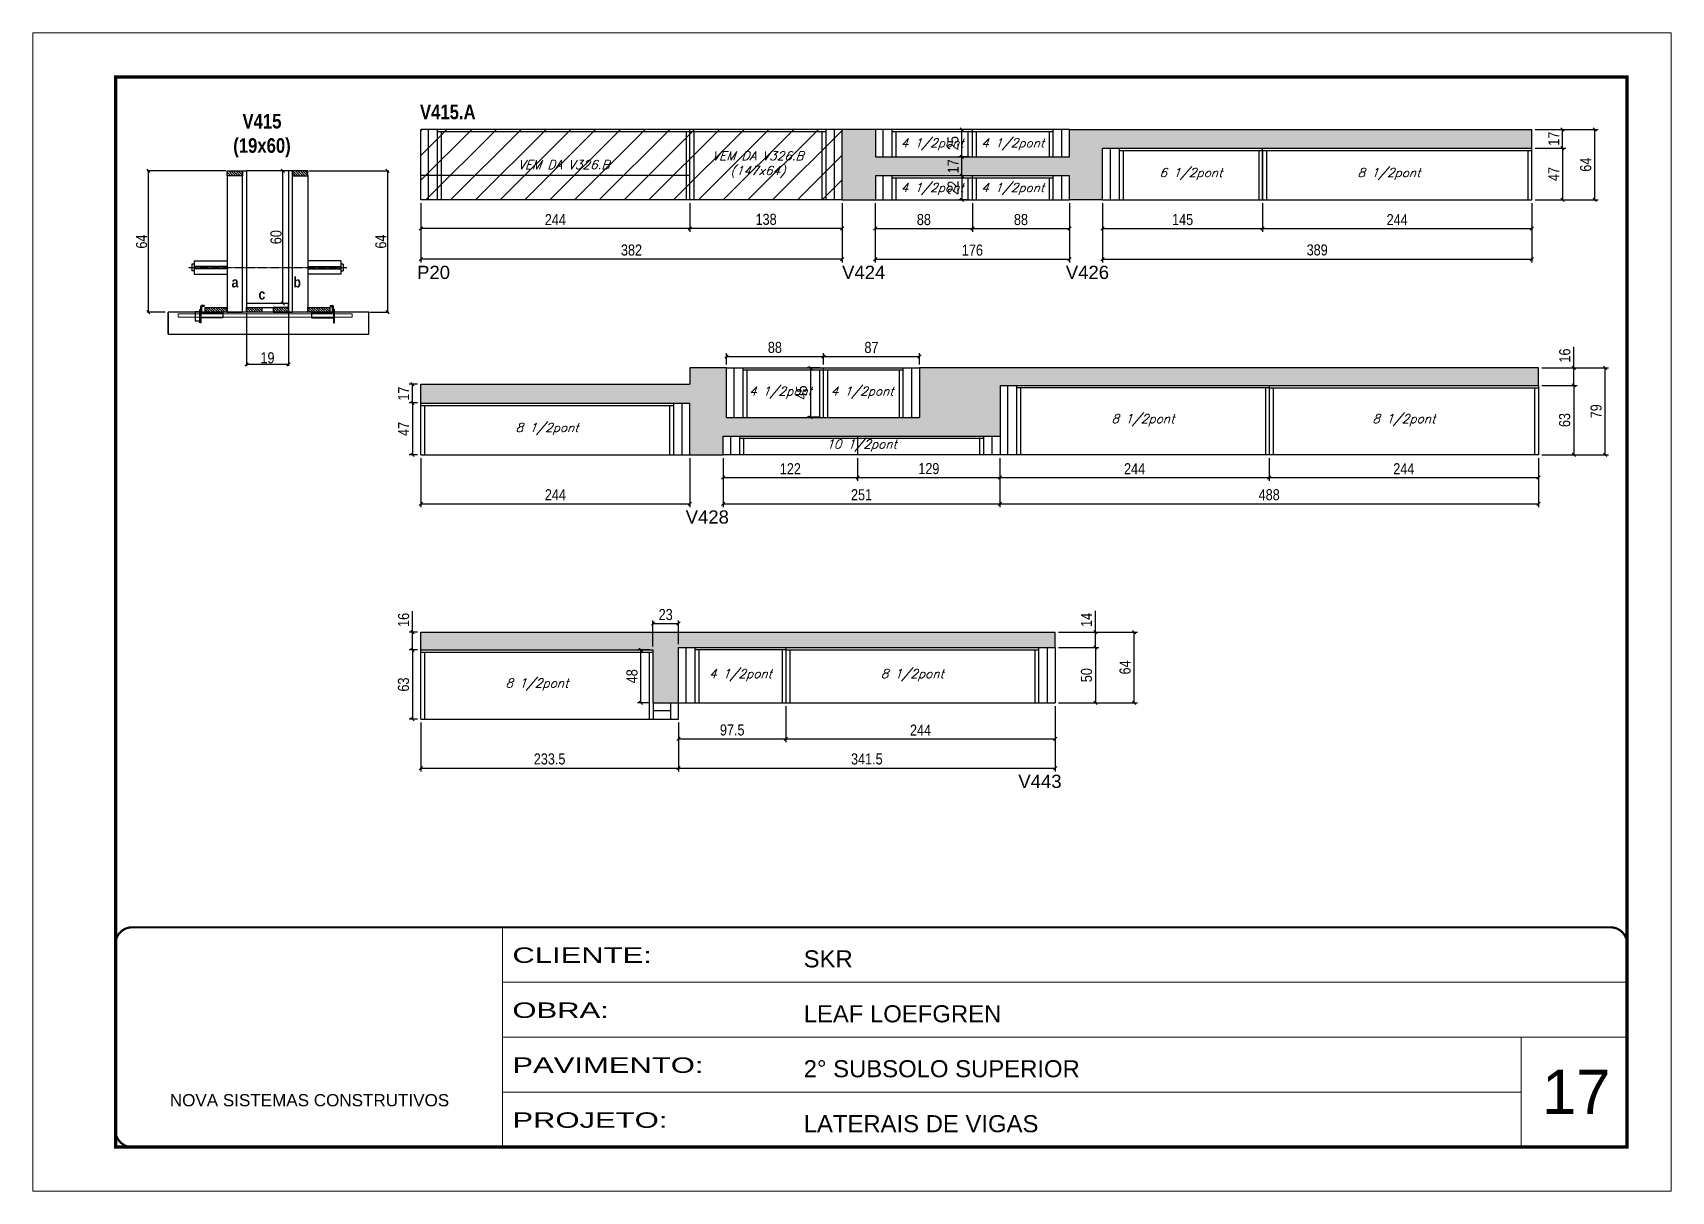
# Model space of a CAD drawing. Extents: x 3309 to 9590, y -2522 to 15424.
# Drawn here: x 3309 to 4794, y 8964 to 10014 of the extents above; entities that cross this region are included whole.
import ezdxf

# ---------------------------------------------------------------- set-up
doc = ezdxf.new("R2010")
doc.units = 0
for name, pattern in [('CONTINUO', [0]), ('DASHED', [0.75, 0.5, -0.25]), ('HIDDEN', [0.375, 0.25, -0.125])]:
    doc.linetypes.add(name, pattern=pattern)
for name, color, linetype in [('5', 5, 'Continuous'), ('barrote', 251, 'Continuous'), ('COTA', 241, 'Continuous'), ('detalhes', 4, 'Continuous'), ('NOMENCLATURA', 7, 'Continuous'), ('Painéis', 200, 'Continuous'), ('presilha', 1, 'Continuous'), ('SARR_2.2x10', 60, 'Continuous'), ('SARR_2.2x7', 40, 'Continuous'), ('SARR_3.5x7', 81, 'Continuous'), ('TENSOR', 3, 'Continuous'), ('texto', 7, 'Continuous')]:
    doc.layers.add(name, color=color, linetype=linetype)
for name, color, linetype, lineweight in [('CARIMBO', 255, 'Continuous', 9), ('CONCRETO', 251, 'Continuous', 25), ('Folhas', 255, 'Continuous', 9), ('Hachura', 251, 'Continuous', 9), ('SARRAFO DE PRESSAO', 251, 'DASHED', 9), ('SCO-___-LAJ', 2, 'Continuous', 0)]:
    doc.layers.add(name, color=color, linetype=linetype, lineweight=lineweight)
doc.styles.add('ARIAL', font='arial.ttf')
doc.styles.add('COTA TECNICA', font='techl___.ttf', dxfattribs={"height": 10})
doc.styles.add('COTA TECNICA 2X', font='techl___.ttf', dxfattribs={"height": 10})
doc.styles.add('Romans', font='romans.shx')
doc.styles.get("Standard").update_dxf_attribs({"font": 'arial.ttf'})
doc.styles.add('TECNICA', font='techb___.ttf', dxfattribs={"height": 10})
doc.styles.add('Tecnologia', font='')
doc.styles.get('Tecnologia').set_extended_font_data('Forgotten Futurist')
doc.dimstyles.new('PAINEL', dxfattribs={"dimtxt": 10, "dimasz": 3, "dimexe": 3, "dimexo": 3, "dimgap": 3, "dimtad": 1, "dimdec": 1, "dimzin": 12, "dimdsep": 46, "dimtxsty": 'COTA TECNICA', "dimblk1": 'OBLIQUE', "dimblk2": 'OBLIQUE', "dimsah": 1, "dimcen": 0.9, "dimclrd": 4, "dimclre": 4, "dimclrt": 240, "dimadec": 1, "dimazin": 3, "dimtfac": 1, "dimtdec": 1, "dimtmove": 0, "dimatfit": 3, "dimfxl": 1, "dimtolj": 1, "dimtzin": 12, "dimarcsym": 0})
doc.dimstyles.new('SECAO', dxfattribs={"dimscale": 0.333333, "dimtxt": 5, "dimasz": 9, "dimexe": 3, "dimexo": 3, "dimgap": 3, "dimtad": 1, "dimdec": 1, "dimlfac": 0.5, "dimzin": 12, "dimdsep": 46, "dimtxsty": 'COTA TECNICA 2X', "dimblk1": 'OBLIQUE', "dimblk2": 'OBLIQUE', "dimsah": 1, "dimcen": 0.9, "dimclrd": 4, "dimclre": 4, "dimclrt": 240, "dimadec": 1, "dimazin": 3, "dimtfac": 1, "dimtdec": 1, "dimtmove": 0, "dimatfit": 3, "dimfxl": 1, "dimtolj": 1, "dimtzin": 12, "dimarcsym": 0})
pattern_1 = [(135, (36738.6493, -113751.8887), (-1.122532015, -1.122532015), [])]

msp = doc.modelspace()

# ---------------------------------------------------------------- texts
at = {"layer": '5', "linetype": 'Continuous'}
for s, rotation, p in [('P20', 359.99996, (3657.7, 9790.39, 0)), ('V424', 0.00004, (4042.91, 9790.39, 0)), ('V426', 0.00004, (4245.66, 9790.39, 0)), ('V428', 0.00004, (3901.14, 9568.68, 0)), ('V443', 0.00004, (4202.66, 9329.07))]:
    msp.add_text(s, height=12, rotation=rotation, dxfattribs=at).set_placement(p)
at = {"layer": 'CARIMBO', "style": 'ARIAL'}
msp.add_text('17', height=40, dxfattribs=at).set_placement((4677.23, 9033.7))
at = {"layer": 'detalhes', "style": 'TECNICA'}
for s, p in [('a', (3489.64, 9782.72)), ('b', (3545.61, 9782.71)), ('c', (3514, 9771.75))]:
    msp.add_text(s, height=9.6, dxfattribs=at).set_placement(p)
at = {"layer": 'NOMENCLATURA', "style": 'TECNICA'}
msp.add_text('V415.A', height=13.2, dxfattribs=at).set_placement((3660.31, 9935.21, 0))
at = {"layer": 'NOMENCLATURA', "insert": (3517.11, 9939.98), "char_height": 13.2, "attachment_point": 2, "style": 'TECNICA'}
msp.add_mtext_dynamic_manual_height_columns('V415\\P(19x60)', width=300.2766, gutter_width=1, heights=[0], dxfattribs=at)
at = {"layer": 'texto', "color": 2, "char_height": 8, "attachment_point": 5, "style": 'Romans'}
for s, insert in [('{\\Q19;\\C256;VEM DA V326.B\\P(147x64)}', (3966.53, 9894.03, 0)), ('{\\Q19;\\C256;4 1/2pont}', (4124.53, 9912.43, 0)), ('{\\Q19;\\C256;4 1/2pont}', (4197.53, 9912.43, 0)), ('{\\Q19;\\C256;VEM DA V326.B}', (3790.53, 9894.03, 0)), ('{\\Q19;\\C256;6 1/2pont}', (4359.03, 9885.53, 0)), ('{\\Q19;\\C256;8 1/2pont}', (4538.53, 9885.53, 0)), ('{\\Q19;\\C256;4 1/2pont}', (4124.53, 9871.93, 0)), ('{\\Q19;\\C256;4 1/2pont}', (4197.53, 9871.93, 0)), ('{\\Q19;\\C256;4 1/2pont}', (3987.03, 9687.46, 0)), ('{\\Q19;\\C256;4 1/2pont}', (4061.03, 9687.46, 0)), ('{\\Q19;\\C256;8 1/2pont}', (4315.53, 9662.46, 0)), ('{\\Q19;\\C256;8 1/2pont}', (4552.03, 9662.46, 0)), ('{\\Q19;\\C256;8 1/2pont}', (3775.53, 9654.46, 0)), ('{\\Q19;\\C256;10 1/2pont}', (4060.53, 9639.46, 0)), ('{\\Q19;\\C256;4 1/2pont}', (3950.78, 9431.35, 0)), ('{\\Q19;\\C256;8 1/2pont}', (4106.53, 9431.35, 0)), ('{\\Q19;\\C256;8 1/2pont}', (3766.28, 9422.85, 0))]:
    msp.add_mtext(s, dxfattribs=dict(at, insert=insert))

# ---------------------------------------------------------------- blocks, each defined once
blk = doc.blocks.new('9999999999')
at = {"color": 30, "linetype": 'CONTINUO'}
for p, q in [((98564.6, 34230.2), (98564.6, 34429.4)), ((98564.6, 34379.6), (99584, 34379.6)), ((98564.6, 34329.8), (99488, 34329.8)), ((99584, 34329.8), (99488, 34329.8)), ((99488, 34329.8), (99488, 34230.2)), ((98564.6, 34280), (99488, 34280))]:
    blk.add_line(p, q, dxfattribs=at)
at = {"color": 30, "linetype": 'CONTINUO', "const_width": 2}
blk.add_lwpolyline([(99584, 34230.2), (99584, 34414.4, 0.414214), (99569, 34429.4), (98229, 34429.4, 0.414214), (98214, 34414.4), (98214, 34245.2, 0.414214), (98229, 34230.2), (99584, 34230.2)], format="xyb", dxfattribs=at)
at = {"layer": 'Folhas'}
blk.add_lwpolyline([(98139, 34190.2), (99624, 34190.2), (99624, 35240.2), (98139, 35240.2)], close=True, dxfattribs=at)
at = {"layer": 'Folhas', "color": 30, "const_width": 3}
blk.add_lwpolyline([(98214, 34230.2), (99584, 34230.2), (99584, 35200.2), (98214, 35200.2)], close=True, dxfattribs=at)
at = {"color": 7, "linetype": 'Continuous', "ltscale": 5, "style": 'ARIAL'}
for s, height, p in [('SKR', 15.48, (98837.7, 34393.1)), ('LEAF LOEFGREN', 15.483, (98837.7, 34343.3)), ('2° SUBSOLO SUPERIOR', 15.483, (98837.7, 34293.5)), ('NOVA SISTEMAS CONSTRUTIVOS', 11.059, (98263.2, 34267.2)), ('LATERAIS DE VIGAS', 15.483, (98837.7, 34243.7))]:
    blk.add_text(s, height=height, dxfattribs=at).set_placement(p)
at = {"layer": 'Folhas', "color": 7, "style": 'Tecnologia', "width": 1.5}
for s, p in [('CLIENTE:', (98573.7, 34397.2)), ('OBRA:', (98573.7, 34347.3)), ('PAVIMENTO:', (98573.7, 34297.5)), ('PROJETO:', (98573.7, 34247.7))]:
    blk.add_text(s, height=14, dxfattribs=at).set_placement(p)
blk = doc.blocks.new('_Oblique')
at = {"color": 0, "linetype": 'ByBlock', "lineweight": -2}
blk.add_line((-0.5, -0.5), (0.5, 0.5), dxfattribs=at)
blk = doc.blocks.new('*D1159')
at = {"layer": 'COTA', "color": 4, "lineweight": -2, "transparency": 16777216}
for p, q in [((3503.1, 9759.3), (3503.1, 9711.8)), ((3541.1, 9759.3), (3541.1, 9711.8)), ((3541.1, 9712.8), (3503.1, 9712.8))]:
    blk.add_line(p, q, dxfattribs=at)
at = {"layer": 'Defpoints', "color": 0, "transparency": 16777216}
for p in [(3503.1, 9760.3), (3541.1, 9760.3), (3503.1, 9712.8)]:
    blk.add_point(p, dxfattribs=at)
at = {"layer": 'COTA', "color": 4, "lineweight": -2, "transparency": 16777216, "xscale": 3, "yscale": 3, "zscale": 3, "rotation": 180}
blk.add_blockref('_Oblique', (3503.1, 9712.8), dxfattribs=at)
at = {"layer": 'COTA', "color": 4, "lineweight": -2, "transparency": 16777216, "xscale": 3, "yscale": 3, "zscale": 3}
blk.add_blockref('_Oblique', (3541.1, 9712.8), dxfattribs=at)
at = {"layer": 'COTA', "color": 240, "transparency": 16777216, "insert": (3522.1, 9718.9), "char_height": 10, "attachment_point": 5, "style": 'COTA TECNICA 2X'}
blk.add_mtext('\\A1;19', dxfattribs=at)
blk = doc.blocks.new('PRESILHA METÁLICA 1')
at = {"layer": 'presilha'}
for p, q in [((0, 13), (6, 13)), ((0, 13), (0, 0)), ((6, 0), (0, 0)), ((6, 15.5), (7.5, 15.5)), ((6, -2.5), (6, 15.5)), ((6, 13), (6, 0)), ((7.5, 10.6), (7.5, 19.9)), ((7.5, 15.5), (7.5, -2.5)), ((37.5, 4.1), (7.5, 4.1)), ((12, 21), (8.6, 21)), ((9, 11.6), (9, 18.9)), ((12, 19.5), (9.6, 19.5)), ((37.5, 11), (9.6, 11)), ((12, 21), (12, 19.5)), ((37.5, 11), (37.5, 4.1)), ((7.5, -2.5), (6, -2.5))]:
    blk.add_line(p, q, dxfattribs=at)
for centre, radius, start, end in [((8.6, 19.9), 1.14, 90, 180), ((9.6, 18.9), 0.57, 90, 180), ((9.6, 11.6), 0.57, 180, 270)]:
    blk.add_arc(centre, radius, start, end, dxfattribs=at)
blk = doc.blocks.new('PRESILHA METÁLICA 2')
at = {"layer": 'presilha'}
for p, q in [((-5.2, 23.5), (-5.2, 22)), ((-5.2, 23.5), (-1.9, 23.5)), ((-0.8, 14.6), (-0.8, 22.4)), ((-30.8, 13.5), (-30.8, 6.6)), ((-30.8, 13.5), (-2.8, 13.5)), ((-30.8, 6.6), (-0.8, 6.6)), ((-5.2, 22), (-2.8, 22)), ((-2.2, 14.1), (-2.2, 21.4)), ((0.8, 18), (-0.8, 18)), ((-0.8, 18), (-0.8, 0)), ((-0.8, 0), (0.8, 0)), ((0.8, 0), (0.8, 18))]:
    blk.add_line(p, q, dxfattribs=at)
for centre, radius, start, end in [((-1.9, 22.4), 1.14, 0, 90), ((-2.8, 21.4), 0.57, 0, 90), ((-2.8, 14.1), 0.57, 270, 0)]:
    blk.add_arc(centre, radius, start, end, dxfattribs=at)
blk = doc.blocks.new('*D1160')
at = {"layer": 'COTA', "color": 4, "lineweight": -2, "transparency": 16777216}
for p, q in [((3484.5, 9888.3), (3413.1, 9888.3)), ((3414.1, 9888.3), (3414.1, 9760.3)), ((3429.3, 9760.3), (3413.1, 9760.3))]:
    blk.add_line(p, q, dxfattribs=at)
at = {"layer": 'Defpoints', "color": 0, "transparency": 16777216}
for p in [(3485.5, 9888.3), (3414.1, 9760.3), (3430.3, 9760.3)]:
    blk.add_point(p, dxfattribs=at)
at = {"layer": 'COTA', "color": 4, "lineweight": -2, "transparency": 16777216, "xscale": 3, "yscale": 3, "zscale": 3}
for p, rotation in [((3414.1, 9888.3), 90), ((3414.1, 9760.3), 270)]:
    blk.add_blockref('_Oblique', p, dxfattribs=dict(at, rotation=rotation))
at = {"layer": 'COTA', "color": 240, "transparency": 16777216, "insert": (3408, 9824.3), "char_height": 10, "attachment_point": 5, "rotation": 90, "style": 'COTA TECNICA 2X'}
blk.add_mtext('\\A1;64', dxfattribs=at)
blk = doc.blocks.new('*D1161')
at = {"layer": 'COTA', "color": 4, "lineweight": -2, "transparency": 16777216}
for p, q in [((3559.7, 9888.3), (3632, 9888.3)), ((3631, 9888.3), (3631, 9760.3)), ((3614.9, 9760.3), (3632, 9760.3))]:
    blk.add_line(p, q, dxfattribs=at)
at = {"layer": 'Defpoints', "color": 0, "transparency": 16777216}
for p in [(3558.7, 9888.3), (3613.9, 9760.3), (3631, 9760.3)]:
    blk.add_point(p, dxfattribs=at)
at = {"layer": 'COTA', "color": 4, "lineweight": -2, "transparency": 16777216, "xscale": 3, "yscale": 3, "zscale": 3}
for p, rotation in [((3631, 9888.3), 90), ((3631, 9760.3), 270)]:
    blk.add_blockref('_Oblique', p, dxfattribs=dict(at, rotation=rotation))
at = {"layer": 'COTA', "color": 240, "transparency": 16777216, "insert": (3624.9, 9824.3), "char_height": 10, "attachment_point": 5, "rotation": 90, "style": 'COTA TECNICA 2X'}
blk.add_mtext('\\A1;64', dxfattribs=at)
blk = doc.blocks.new('*D1162')
at = {"layer": 'COTA', "color": 4, "lineweight": -2, "transparency": 16777216}
for p, q in [((3540.1, 9888.3), (3535, 9888.3)), ((3536, 9768.3), (3536, 9888.3)), ((3540.1, 9768.3), (3535, 9768.3))]:
    blk.add_line(p, q, dxfattribs=at)
at = {"layer": 'Defpoints', "color": 0, "transparency": 16777216}
for p in [(3536, 9888.3), (3541.1, 9888.3), (3541.1, 9768.3)]:
    blk.add_point(p, dxfattribs=at)
at = {"layer": 'COTA', "color": 4, "lineweight": -2, "transparency": 16777216, "xscale": 3, "yscale": 3, "zscale": 3}
for p, rotation in [((3536, 9888.3), 90), ((3536, 9768.3), 270)]:
    blk.add_blockref('_Oblique', p, dxfattribs=dict(at, rotation=rotation))
at = {"layer": 'COTA', "color": 240, "transparency": 16777216, "insert": (3529.9, 9828.3), "char_height": 10, "attachment_point": 5, "rotation": 90, "style": 'COTA TECNICA 2X'}
blk.add_mtext('\\A1;60', dxfattribs=at)
blk = doc.blocks.new('*D1163')
at = {"layer": 'COTA', "color": 4, "linetype": 'ByBlock', "lineweight": -2, "transparency": 16777216}
for p, q in [((3905, 9859), (3905, 9833.1)), ((4043, 9859), (4043, 9833.1)), ((4043, 9836.1), (3905, 9836.1))]:
    blk.add_line(p, q, dxfattribs=at)
at = {"layer": 'Defpoints', "color": 0, "linetype": 'ByBlock', "transparency": 16777216}
for p in [(3905, 9862), (4043, 9862), (3905, 9836.1)]:
    blk.add_point(p, dxfattribs=at)
at = {"layer": 'COTA', "color": 4, "linetype": 'ByBlock', "lineweight": -2, "transparency": 16777216, "xscale": 3, "yscale": 3, "zscale": 3, "rotation": 180}
blk.add_blockref('_Oblique', (3905, 9836.1), dxfattribs=at)
at = {"layer": 'COTA', "color": 4, "linetype": 'ByBlock', "lineweight": -2, "transparency": 16777216, "xscale": 3, "yscale": 3, "zscale": 3}
blk.add_blockref('_Oblique', (4043, 9836.1), dxfattribs=at)
at = {"layer": 'COTA', "color": 240, "linetype": 'ByBlock', "transparency": 16777216, "insert": (3974, 9844.4), "char_height": 10, "attachment_point": 5, "style": 'COTA TECNICA'}
blk.add_mtext('\\A1;138', dxfattribs=at)
blk = doc.blocks.new('*D1164')
at = {"layer": 'COTA', "color": 4, "linetype": 'ByBlock', "lineweight": -2, "transparency": 16777216}
for p, q in [((3661, 9859), (3661, 9833.1)), ((3905, 9859), (3905, 9833.1)), ((3905, 9836.1), (3661, 9836.1))]:
    blk.add_line(p, q, dxfattribs=at)
at = {"layer": 'Defpoints', "color": 0, "linetype": 'ByBlock', "transparency": 16777216}
for p in [(3661, 9862), (3905, 9862), (3661, 9836.1)]:
    blk.add_point(p, dxfattribs=at)
at = {"layer": 'COTA', "color": 4, "linetype": 'ByBlock', "lineweight": -2, "transparency": 16777216, "xscale": 3, "yscale": 3, "zscale": 3, "rotation": 180}
blk.add_blockref('_Oblique', (3661, 9836.1), dxfattribs=at)
at = {"layer": 'COTA', "color": 4, "linetype": 'ByBlock', "lineweight": -2, "transparency": 16777216, "xscale": 3, "yscale": 3, "zscale": 3}
blk.add_blockref('_Oblique', (3905, 9836.1), dxfattribs=at)
at = {"layer": 'COTA', "color": 240, "linetype": 'ByBlock', "transparency": 16777216, "insert": (3783, 9844.2), "char_height": 10, "attachment_point": 5, "style": 'COTA TECNICA'}
blk.add_mtext('\\A1;244', dxfattribs=at)
blk = doc.blocks.new('*D1165')
at = {"layer": 'COTA', "color": 4, "linetype": 'ByBlock', "lineweight": -2, "transparency": 16777216}
for p, q in [((3661, 9859), (3661, 9805.4)), ((4043, 9859), (4043, 9805.4)), ((4043, 9808.4), (3661, 9808.4))]:
    blk.add_line(p, q, dxfattribs=at)
at = {"layer": 'Defpoints', "color": 0, "linetype": 'ByBlock', "transparency": 16777216}
for p in [(3661, 9862), (4043, 9862), (3661, 9808.4)]:
    blk.add_point(p, dxfattribs=at)
at = {"layer": 'COTA', "color": 4, "linetype": 'ByBlock', "lineweight": -2, "transparency": 16777216, "xscale": 3, "yscale": 3, "zscale": 3, "rotation": 180}
blk.add_blockref('_Oblique', (3661, 9808.4), dxfattribs=at)
at = {"layer": 'COTA', "color": 4, "linetype": 'ByBlock', "lineweight": -2, "transparency": 16777216, "xscale": 3, "yscale": 3, "zscale": 3}
blk.add_blockref('_Oblique', (4043, 9808.4), dxfattribs=at)
at = {"layer": 'COTA', "color": 240, "linetype": 'ByBlock', "transparency": 16777216, "insert": (3852, 9816.6), "char_height": 10, "attachment_point": 5, "style": 'COTA TECNICA'}
blk.add_mtext('\\A1;382', dxfattribs=at)
blk = doc.blocks.new('*D1166')
at = {"layer": 'COTA', "color": 4, "lineweight": -2, "transparency": 16777216}
for p, q in [((4073, 9859), (4073, 9805.4)), ((4249, 9859), (4249, 9805.4)), ((4073, 9808.4), (4249, 9808.4))]:
    blk.add_line(p, q, dxfattribs=at)
at = {"layer": 'Defpoints', "color": 0, "transparency": 16777216}
for p in [(4073, 9862, 0), (4249, 9862, 0), (4249, 9808.4)]:
    blk.add_point(p, dxfattribs=at)
at = {"layer": 'COTA', "color": 4, "lineweight": -2, "transparency": 16777216, "xscale": 3, "yscale": 3, "zscale": 3, "rotation": 180}
blk.add_blockref('_Oblique', (4073, 9808.4), dxfattribs=at)
at = {"layer": 'COTA', "color": 4, "lineweight": -2, "transparency": 16777216, "xscale": 3, "yscale": 3, "zscale": 3}
blk.add_blockref('_Oblique', (4249, 9808.4), dxfattribs=at)
at = {"layer": 'COTA', "color": 240, "transparency": 16777216, "insert": (4161, 9816.5), "char_height": 10, "attachment_point": 5, "style": 'COTA TECNICA'}
blk.add_mtext('\\A1;176', dxfattribs=at)
blk = doc.blocks.new('*D1167')
at = {"layer": 'COTA', "color": 4, "lineweight": -2, "transparency": 16777216}
for p, q in [((4073, 9859), (4073, 9833.1)), ((4161, 9859), (4161, 9833.1)), ((4073, 9836.1), (4161, 9836.1))]:
    blk.add_line(p, q, dxfattribs=at)
at = {"layer": 'Defpoints', "color": 0, "transparency": 16777216}
for p in [(4073, 9862, 0), (4161, 9862, 0), (4161, 9836.1)]:
    blk.add_point(p, dxfattribs=at)
at = {"layer": 'COTA', "color": 4, "lineweight": -2, "transparency": 16777216, "xscale": 3, "yscale": 3, "zscale": 3, "rotation": 180}
blk.add_blockref('_Oblique', (4073, 9836.1), dxfattribs=at)
at = {"layer": 'COTA', "color": 4, "lineweight": -2, "transparency": 16777216, "xscale": 3, "yscale": 3, "zscale": 3}
blk.add_blockref('_Oblique', (4161, 9836.1), dxfattribs=at)
at = {"layer": 'COTA', "color": 240, "transparency": 16777216, "insert": (4117, 9844.2), "char_height": 10, "attachment_point": 5, "style": 'COTA TECNICA'}
blk.add_mtext('\\A1;88', dxfattribs=at)
blk = doc.blocks.new('*D1168')
at = {"layer": 'COTA', "color": 4, "lineweight": -2, "transparency": 16777216}
for p, q in [((4161, 9859), (4161, 9833.1)), ((4249, 9859), (4249, 9833.1)), ((4161, 9836.1), (4249, 9836.1))]:
    blk.add_line(p, q, dxfattribs=at)
at = {"layer": 'Defpoints', "color": 0, "transparency": 16777216}
for p in [(4161, 9862, 0), (4249, 9862, 0), (4249, 9836.1)]:
    blk.add_point(p, dxfattribs=at)
at = {"layer": 'COTA', "color": 4, "lineweight": -2, "transparency": 16777216, "xscale": 3, "yscale": 3, "zscale": 3, "rotation": 180}
blk.add_blockref('_Oblique', (4161, 9836.1), dxfattribs=at)
at = {"layer": 'COTA', "color": 4, "lineweight": -2, "transparency": 16777216, "xscale": 3, "yscale": 3, "zscale": 3}
blk.add_blockref('_Oblique', (4249, 9836.1), dxfattribs=at)
at = {"layer": 'COTA', "color": 240, "transparency": 16777216, "insert": (4205, 9844.2), "char_height": 10, "attachment_point": 5, "style": 'COTA TECNICA'}
blk.add_mtext('\\A1;88', dxfattribs=at)
blk = doc.blocks.new('*D1169')
at = {"layer": 'COTA', "color": 4, "linetype": 'ByBlock', "lineweight": -2, "transparency": 16777216}
for p, q in [((4279, 9859), (4279, 9833.1)), ((4424, 9859), (4424, 9833.1)), ((4279, 9836.1), (4424, 9836.1))]:
    blk.add_line(p, q, dxfattribs=at)
at = {"layer": 'Defpoints', "color": 0, "linetype": 'ByBlock', "transparency": 16777216}
for p in [(4279, 9862), (4424, 9862), (4424, 9836.1)]:
    blk.add_point(p, dxfattribs=at)
at = {"layer": 'COTA', "color": 4, "linetype": 'ByBlock', "lineweight": -2, "transparency": 16777216, "xscale": 3, "yscale": 3, "zscale": 3, "rotation": 180}
blk.add_blockref('_Oblique', (4279, 9836.1), dxfattribs=at)
at = {"layer": 'COTA', "color": 4, "linetype": 'ByBlock', "lineweight": -2, "transparency": 16777216, "xscale": 3, "yscale": 3, "zscale": 3}
blk.add_blockref('_Oblique', (4424, 9836.1), dxfattribs=at)
at = {"layer": 'COTA', "color": 240, "linetype": 'ByBlock', "transparency": 16777216, "insert": (4351.5, 9844.2), "char_height": 10, "attachment_point": 5, "style": 'COTA TECNICA'}
blk.add_mtext('\\A1;145', dxfattribs=at)
blk = doc.blocks.new('*D1170')
at = {"layer": 'COTA', "color": 4, "linetype": 'ByBlock', "lineweight": -2, "transparency": 16777216}
for p, q in [((4424, 9859), (4424, 9833.1)), ((4668, 9859), (4668, 9833.1)), ((4424, 9836.1), (4668, 9836.1))]:
    blk.add_line(p, q, dxfattribs=at)
at = {"layer": 'Defpoints', "color": 0, "linetype": 'ByBlock', "transparency": 16777216}
for p in [(4424, 9862), (4668, 9862), (4668, 9836.1)]:
    blk.add_point(p, dxfattribs=at)
at = {"layer": 'COTA', "color": 4, "linetype": 'ByBlock', "lineweight": -2, "transparency": 16777216, "xscale": 3, "yscale": 3, "zscale": 3, "rotation": 180}
blk.add_blockref('_Oblique', (4424, 9836.1), dxfattribs=at)
at = {"layer": 'COTA', "color": 4, "linetype": 'ByBlock', "lineweight": -2, "transparency": 16777216, "xscale": 3, "yscale": 3, "zscale": 3}
blk.add_blockref('_Oblique', (4668, 9836.1), dxfattribs=at)
at = {"layer": 'COTA', "color": 240, "linetype": 'ByBlock', "transparency": 16777216, "insert": (4546, 9844.2), "char_height": 10, "attachment_point": 5, "style": 'COTA TECNICA'}
blk.add_mtext('\\A1;244', dxfattribs=at)
blk = doc.blocks.new('*D1171')
at = {"layer": 'COTA', "color": 4, "linetype": 'ByBlock', "lineweight": -2, "transparency": 16777216}
for p, q in [((4279, 9859), (4279, 9805.4)), ((4668, 9859), (4668, 9805.4)), ((4279, 9808.4), (4668, 9808.4))]:
    blk.add_line(p, q, dxfattribs=at)
at = {"layer": 'Defpoints', "color": 0, "linetype": 'ByBlock', "transparency": 16777216}
for p in [(4279, 9862), (4668, 9862), (4668, 9808.4)]:
    blk.add_point(p, dxfattribs=at)
at = {"layer": 'COTA', "color": 4, "linetype": 'ByBlock', "lineweight": -2, "transparency": 16777216, "xscale": 3, "yscale": 3, "zscale": 3, "rotation": 180}
blk.add_blockref('_Oblique', (4279, 9808.4), dxfattribs=at)
at = {"layer": 'COTA', "color": 4, "linetype": 'ByBlock', "lineweight": -2, "transparency": 16777216, "xscale": 3, "yscale": 3, "zscale": 3}
blk.add_blockref('_Oblique', (4668, 9808.4), dxfattribs=at)
at = {"layer": 'COTA', "color": 240, "linetype": 'ByBlock', "transparency": 16777216, "insert": (4473.5, 9816.7), "char_height": 10, "attachment_point": 5, "style": 'COTA TECNICA'}
blk.add_mtext('\\A1;389', dxfattribs=at)
blk = doc.blocks.new('*D1172')
at = {"layer": 'COTA', "color": 4, "linetype": 'ByBlock', "lineweight": -2, "transparency": 16777216}
for p, q in [((3661, 9628), (3661, 9583.7)), ((3905, 9628), (3905, 9583.7)), ((3661, 9586.7), (3905, 9586.7))]:
    blk.add_line(p, q, dxfattribs=at)
at = {"layer": 'Defpoints', "color": 0, "linetype": 'ByBlock', "transparency": 16777216}
for p in [(3661, 9631), (3905, 9631), (3905, 9586.7)]:
    blk.add_point(p, dxfattribs=at)
at = {"layer": 'COTA', "color": 4, "linetype": 'ByBlock', "lineweight": -2, "transparency": 16777216, "xscale": 3, "yscale": 3, "zscale": 3, "rotation": 180}
blk.add_blockref('_Oblique', (3661, 9586.7), dxfattribs=at)
at = {"layer": 'COTA', "color": 4, "linetype": 'ByBlock', "lineweight": -2, "transparency": 16777216, "xscale": 3, "yscale": 3, "zscale": 3}
blk.add_blockref('_Oblique', (3905, 9586.7), dxfattribs=at)
at = {"layer": 'COTA', "color": 240, "linetype": 'ByBlock', "transparency": 16777216, "insert": (3783, 9594.8), "char_height": 10, "attachment_point": 5, "style": 'COTA TECNICA'}
blk.add_mtext('\\A1;244', dxfattribs=at)
blk = doc.blocks.new('*D1173')
at = {"layer": 'COTA', "color": 4, "lineweight": -2, "transparency": 16777216}
for p, q in [((4671, 9909), (4698.9, 9909)), ((4695.9, 9909), (4695.9, 9862)), ((4671, 9862), (4698.9, 9862))]:
    blk.add_line(p, q, dxfattribs=at)
at = {"layer": 'Defpoints', "color": 0, "transparency": 16777216}
for p in [(4668, 9909, 0), (4668, 9862, 0), (4695.9, 9862)]:
    blk.add_point(p, dxfattribs=at)
at = {"layer": 'COTA', "color": 4, "lineweight": -2, "transparency": 16777216, "xscale": 3, "yscale": 3, "zscale": 3}
for p, rotation in [((4695.9, 9909), 90), ((4695.9, 9862), 270)]:
    blk.add_blockref('_Oblique', p, dxfattribs=dict(at, rotation=rotation))
at = {"layer": 'COTA', "color": 240, "transparency": 16777216, "insert": (4687.9, 9885.5), "char_height": 10, "attachment_point": 5, "rotation": 90, "style": 'COTA TECNICA'}
blk.add_mtext('\\A1;47', dxfattribs=at)
blk = doc.blocks.new('*D1174')
at = {"layer": 'COTA', "color": 4, "lineweight": -2, "transparency": 16777216}
for p, q in [((4671, 9926), (4698.9, 9926)), ((4695.9, 9909), (4695.9, 9926)), ((4671, 9909), (4698.9, 9909))]:
    blk.add_line(p, q, dxfattribs=at)
at = {"layer": 'Defpoints', "color": 0, "transparency": 16777216}
for p in [(4668, 9926, 0), (4695.9, 9926), (4668, 9909, 0)]:
    blk.add_point(p, dxfattribs=at)
at = {"layer": 'COTA', "color": 4, "lineweight": -2, "transparency": 16777216, "xscale": 3, "yscale": 3, "zscale": 3}
for p, rotation in [((4695.9, 9926), 90), ((4695.9, 9909), 270)]:
    blk.add_blockref('_Oblique', p, dxfattribs=dict(at, rotation=rotation))
at = {"layer": 'COTA', "color": 240, "transparency": 16777216, "insert": (4687.9, 9917.5), "char_height": 10, "attachment_point": 5, "rotation": 90, "style": 'COTA TECNICA'}
blk.add_mtext('\\A1;17', dxfattribs=at)
blk = doc.blocks.new('*D1175')
at = {"layer": 'COTA', "color": 4, "lineweight": -2, "transparency": 16777216}
for p, q in [((4671, 9926), (4728, 9926)), ((4725, 9862), (4725, 9926)), ((4671, 9862), (4728, 9862))]:
    blk.add_line(p, q, dxfattribs=at)
at = {"layer": 'Defpoints', "color": 0, "transparency": 16777216}
for p in [(4668, 9926, 0), (4725, 9926), (4668, 9862, 0)]:
    blk.add_point(p, dxfattribs=at)
at = {"layer": 'COTA', "color": 4, "lineweight": -2, "transparency": 16777216, "xscale": 3, "yscale": 3, "zscale": 3}
for p, rotation in [((4725, 9926), 90), ((4725, 9862), 270)]:
    blk.add_blockref('_Oblique', p, dxfattribs=dict(at, rotation=rotation))
at = {"layer": 'COTA', "color": 240, "transparency": 16777216, "insert": (4716.9, 9894), "char_height": 10, "attachment_point": 5, "rotation": 90, "style": 'COTA TECNICA'}
blk.add_mtext('\\A1;64', dxfattribs=at)
blk = doc.blocks.new('*D1176')
at = {"layer": 'COTA', "color": 4, "lineweight": -2, "transparency": 16777216}
for p, q in [((4158, 9884), (4148.5, 9884)), ((4151.5, 9884), (4151.5, 9862)), ((4158, 9862), (4148.5, 9862))]:
    blk.add_line(p, q, dxfattribs=at)
at = {"layer": 'Defpoints', "color": 0, "transparency": 16777216}
for p in [(4161, 9884, 0), (4151.5, 9862), (4161, 9862, 0)]:
    blk.add_point(p, dxfattribs=at)
at = {"layer": 'COTA', "color": 4, "lineweight": -2, "transparency": 16777216, "xscale": 3, "yscale": 3, "zscale": 3}
for p, rotation in [((4151.5, 9884), 90), ((4151.5, 9862), 270)]:
    blk.add_blockref('_Oblique', p, dxfattribs=dict(at, rotation=rotation))
at = {"layer": 'COTA', "color": 240, "transparency": 16777216, "insert": (4143.5, 9873), "char_height": 10, "attachment_point": 5, "rotation": 90, "style": 'COTA TECNICA'}
blk.add_mtext('\\A1;22', dxfattribs=at)
blk = doc.blocks.new('*D1177')
at = {"layer": 'COTA', "color": 4, "lineweight": -2, "transparency": 16777216}
for p, q in [((4158, 9901), (4148.5, 9901)), ((4151.5, 9884), (4151.5, 9901)), ((4158, 9884), (4148.5, 9884))]:
    blk.add_line(p, q, dxfattribs=at)
at = {"layer": 'Defpoints', "color": 0, "transparency": 16777216}
for p in [(4151.5, 9901), (4161, 9901, 0), (4161, 9884, 0)]:
    blk.add_point(p, dxfattribs=at)
at = {"layer": 'COTA', "color": 4, "lineweight": -2, "transparency": 16777216, "xscale": 3, "yscale": 3, "zscale": 3}
for p, rotation in [((4151.5, 9901), 90), ((4151.5, 9884), 270)]:
    blk.add_blockref('_Oblique', p, dxfattribs=dict(at, rotation=rotation))
at = {"layer": 'COTA', "color": 240, "transparency": 16777216, "insert": (4143.5, 9892.5), "char_height": 10, "attachment_point": 5, "rotation": 90, "style": 'COTA TECNICA'}
blk.add_mtext('\\A1;17', dxfattribs=at)
blk = doc.blocks.new('*D1178')
at = {"layer": 'COTA', "color": 4, "lineweight": -2, "transparency": 16777216}
for p, q in [((4158, 9926), (4148.5, 9926)), ((4151.5, 9901), (4151.5, 9926)), ((4158, 9901), (4148.5, 9901))]:
    blk.add_line(p, q, dxfattribs=at)
at = {"layer": 'Defpoints', "color": 0, "transparency": 16777216}
for p in [(4151.5, 9926), (4161, 9926, 0), (4161, 9901, 0)]:
    blk.add_point(p, dxfattribs=at)
at = {"layer": 'COTA', "color": 4, "lineweight": -2, "transparency": 16777216, "xscale": 3, "yscale": 3, "zscale": 3}
for p, rotation in [((4151.5, 9926), 90), ((4151.5, 9901), 270)]:
    blk.add_blockref('_Oblique', p, dxfattribs=dict(at, rotation=rotation))
at = {"layer": 'COTA', "color": 240, "transparency": 16777216, "insert": (4143.4, 9913.5), "char_height": 10, "attachment_point": 5, "rotation": 90, "style": 'COTA TECNICA'}
blk.add_mtext('\\A1;25', dxfattribs=at)
blk = doc.blocks.new('*D1179')
at = {"layer": 'COTA', "color": 4, "lineweight": -2, "transparency": 16777216}
for p, q in [((3658, 9678), (3650.6, 9678)), ((3653.6, 9678), (3653.6, 9631)), ((3658, 9631), (3650.6, 9631))]:
    blk.add_line(p, q, dxfattribs=at)
at = {"layer": 'Defpoints', "color": 0, "transparency": 16777216}
for p in [(3661, 9678, 0), (3653.6, 9631), (3661, 9631, 0)]:
    blk.add_point(p, dxfattribs=at)
at = {"layer": 'COTA', "color": 4, "lineweight": -2, "transparency": 16777216, "xscale": 3, "yscale": 3, "zscale": 3}
for p, rotation in [((3653.6, 9678), 90), ((3653.6, 9631), 270)]:
    blk.add_blockref('_Oblique', p, dxfattribs=dict(at, rotation=rotation))
at = {"layer": 'COTA', "color": 240, "transparency": 16777216, "insert": (3645.5, 9654.5), "char_height": 10, "attachment_point": 5, "rotation": 90, "style": 'COTA TECNICA'}
blk.add_mtext('\\A1;47', dxfattribs=at)
blk = doc.blocks.new('*D1180')
at = {"layer": 'COTA', "color": 4, "lineweight": -2, "transparency": 16777216}
for p, q in [((3658, 9695), (3650.6, 9695)), ((3653.6, 9678), (3653.6, 9695)), ((3658, 9678), (3650.6, 9678))]:
    blk.add_line(p, q, dxfattribs=at)
at = {"layer": 'Defpoints', "color": 0, "transparency": 16777216}
for p in [(3653.6, 9695), (3661, 9695, 0), (3661, 9678, 0)]:
    blk.add_point(p, dxfattribs=at)
at = {"layer": 'COTA', "color": 4, "lineweight": -2, "transparency": 16777216, "xscale": 3, "yscale": 3, "zscale": 3}
for p, rotation in [((3653.6, 9695), 90), ((3653.6, 9678), 270)]:
    blk.add_blockref('_Oblique', p, dxfattribs=dict(at, rotation=rotation))
at = {"layer": 'COTA', "color": 240, "transparency": 16777216, "insert": (3645.5, 9686.5), "char_height": 10, "attachment_point": 5, "rotation": 90, "style": 'COTA TECNICA'}
blk.add_mtext('\\A1;17', dxfattribs=at)
blk = doc.blocks.new('*D1181')
at = {"layer": 'COTA', "color": 4, "lineweight": -2, "transparency": 16777216}
for p, q in [((3935, 9628), (3935, 9583.7)), ((4186, 9628), (4186, 9583.7)), ((3935, 9586.7), (4186, 9586.7))]:
    blk.add_line(p, q, dxfattribs=at)
at = {"layer": 'Defpoints', "color": 0, "transparency": 16777216}
for p in [(3935, 9631, 0), (4186, 9631, 0), (4186, 9586.7)]:
    blk.add_point(p, dxfattribs=at)
at = {"layer": 'COTA', "color": 4, "lineweight": -2, "transparency": 16777216, "xscale": 3, "yscale": 3, "zscale": 3, "rotation": 180}
blk.add_blockref('_Oblique', (3935, 9586.7), dxfattribs=at)
at = {"layer": 'COTA', "color": 4, "lineweight": -2, "transparency": 16777216, "xscale": 3, "yscale": 3, "zscale": 3}
blk.add_blockref('_Oblique', (4186, 9586.7), dxfattribs=at)
at = {"layer": 'COTA', "color": 240, "transparency": 16777216, "insert": (4060.5, 9594.8), "char_height": 10, "attachment_point": 5, "style": 'COTA TECNICA'}
blk.add_mtext('\\A1;251', dxfattribs=at)
blk = doc.blocks.new('*D1182')
at = {"layer": 'COTA', "color": 4, "lineweight": -2, "transparency": 16777216}
for p, q in [((3935, 9628), (3935, 9607.4)), ((4057, 9628), (4057, 9607.4)), ((3935, 9610.4), (4057, 9610.4))]:
    blk.add_line(p, q, dxfattribs=at)
at = {"layer": 'Defpoints', "color": 0, "transparency": 16777216}
for p in [(3935, 9631, 0), (4057, 9631, 0), (4057, 9610.4)]:
    blk.add_point(p, dxfattribs=at)
at = {"layer": 'COTA', "color": 4, "lineweight": -2, "transparency": 16777216, "xscale": 3, "yscale": 3, "zscale": 3, "rotation": 180}
blk.add_blockref('_Oblique', (3935, 9610.4), dxfattribs=at)
at = {"layer": 'COTA', "color": 4, "lineweight": -2, "transparency": 16777216, "xscale": 3, "yscale": 3, "zscale": 3}
blk.add_blockref('_Oblique', (4057, 9610.4), dxfattribs=at)
at = {"layer": 'COTA', "color": 240, "transparency": 16777216, "insert": (3996, 9618.4), "char_height": 10, "attachment_point": 5, "style": 'COTA TECNICA'}
blk.add_mtext('\\A1;122', dxfattribs=at)
blk = doc.blocks.new('*D1183')
at = {"layer": 'COTA', "color": 4, "lineweight": -2, "transparency": 16777216}
for p, q in [((4186, 9628), (4186, 9583.7)), ((4674, 9628), (4674, 9583.7)), ((4186, 9586.7), (4674, 9586.7))]:
    blk.add_line(p, q, dxfattribs=at)
at = {"layer": 'Defpoints', "color": 0, "transparency": 16777216}
for p in [(4186, 9631, 0), (4674, 9631, 0), (4674, 9586.7)]:
    blk.add_point(p, dxfattribs=at)
at = {"layer": 'COTA', "color": 4, "lineweight": -2, "transparency": 16777216, "xscale": 3, "yscale": 3, "zscale": 3, "rotation": 180}
blk.add_blockref('_Oblique', (4186, 9586.7), dxfattribs=at)
at = {"layer": 'COTA', "color": 4, "lineweight": -2, "transparency": 16777216, "xscale": 3, "yscale": 3, "zscale": 3}
blk.add_blockref('_Oblique', (4674, 9586.7), dxfattribs=at)
at = {"layer": 'COTA', "color": 240, "transparency": 16777216, "insert": (4430, 9594.8), "char_height": 10, "attachment_point": 5, "style": 'COTA TECNICA'}
blk.add_mtext('\\A1;488', dxfattribs=at)
blk = doc.blocks.new('*D1184')
at = {"layer": 'COTA', "color": 4, "lineweight": -2, "transparency": 16777216}
for p, q in [((3938, 9713), (3938, 9723.2)), ((3938, 9720.2), (4026, 9720.2)), ((4026, 9713), (4026, 9723.2))]:
    blk.add_line(p, q, dxfattribs=at)
at = {"layer": 'Defpoints', "color": 0, "transparency": 16777216}
for p in [(4026, 9720.2), (3938, 9710, 0), (4026, 9710, 0)]:
    blk.add_point(p, dxfattribs=at)
at = {"layer": 'COTA', "color": 4, "lineweight": -2, "transparency": 16777216, "xscale": 3, "yscale": 3, "zscale": 3, "rotation": 180}
blk.add_blockref('_Oblique', (3938, 9720.2), dxfattribs=at)
at = {"layer": 'COTA', "color": 4, "lineweight": -2, "transparency": 16777216, "xscale": 3, "yscale": 3, "zscale": 3}
blk.add_blockref('_Oblique', (4026, 9720.2), dxfattribs=at)
at = {"layer": 'COTA', "color": 240, "transparency": 16777216, "insert": (3982, 9728.3), "char_height": 10, "attachment_point": 5, "style": 'COTA TECNICA'}
blk.add_mtext('\\A1;88', dxfattribs=at)
blk = doc.blocks.new('*D1185')
at = {"layer": 'COTA', "color": 4, "lineweight": -2, "transparency": 16777216}
for p, q in [((4026, 9713), (4026, 9723.2)), ((4026, 9720.2), (4113, 9720.2)), ((4113, 9713), (4113, 9723.2))]:
    blk.add_line(p, q, dxfattribs=at)
at = {"layer": 'Defpoints', "color": 0, "transparency": 16777216}
for p in [(4113, 9720.2), (4026, 9710, 0), (4113, 9710, 0)]:
    blk.add_point(p, dxfattribs=at)
at = {"layer": 'COTA', "color": 4, "lineweight": -2, "transparency": 16777216, "xscale": 3, "yscale": 3, "zscale": 3, "rotation": 180}
blk.add_blockref('_Oblique', (4026, 9720.2), dxfattribs=at)
at = {"layer": 'COTA', "color": 4, "lineweight": -2, "transparency": 16777216, "xscale": 3, "yscale": 3, "zscale": 3}
blk.add_blockref('_Oblique', (4113, 9720.2), dxfattribs=at)
at = {"layer": 'COTA', "color": 240, "transparency": 16777216, "insert": (4069.5, 9728.3), "char_height": 10, "attachment_point": 5, "style": 'COTA TECNICA'}
blk.add_mtext('\\A1;87', dxfattribs=at)
blk = doc.blocks.new('*D1186')
at = {"layer": 'COTA', "color": 4, "lineweight": -2, "transparency": 16777216}
for p, q in [((4057, 9628), (4057, 9607.4)), ((4186, 9628), (4186, 9607.4)), ((4057, 9610.4), (4186, 9610.4))]:
    blk.add_line(p, q, dxfattribs=at)
at = {"layer": 'Defpoints', "color": 0, "transparency": 16777216}
for p in [(4057, 9631, 0), (4186, 9631, 0), (4186, 9610.4)]:
    blk.add_point(p, dxfattribs=at)
at = {"layer": 'COTA', "color": 4, "lineweight": -2, "transparency": 16777216, "xscale": 3, "yscale": 3, "zscale": 3, "rotation": 180}
blk.add_blockref('_Oblique', (4057, 9610.4), dxfattribs=at)
at = {"layer": 'COTA', "color": 4, "lineweight": -2, "transparency": 16777216, "xscale": 3, "yscale": 3, "zscale": 3}
blk.add_blockref('_Oblique', (4186, 9610.4), dxfattribs=at)
at = {"layer": 'COTA', "color": 240, "transparency": 16777216, "insert": (4121.5, 9618.5), "char_height": 10, "attachment_point": 5, "style": 'COTA TECNICA'}
blk.add_mtext('\\A1;129', dxfattribs=at)
blk = doc.blocks.new('*D1187')
at = {"layer": 'COTA', "color": 4, "lineweight": -2, "transparency": 16777216}
for p, q in [((4186, 9628), (4186, 9607.4)), ((4430, 9628), (4430, 9607.4)), ((4186, 9610.4), (4430, 9610.4))]:
    blk.add_line(p, q, dxfattribs=at)
at = {"layer": 'Defpoints', "color": 0, "transparency": 16777216}
for p in [(4186, 9631, 0), (4430, 9631, 0), (4430, 9610.4)]:
    blk.add_point(p, dxfattribs=at)
at = {"layer": 'COTA', "color": 4, "lineweight": -2, "transparency": 16777216, "xscale": 3, "yscale": 3, "zscale": 3, "rotation": 180}
blk.add_blockref('_Oblique', (4186, 9610.4), dxfattribs=at)
at = {"layer": 'COTA', "color": 4, "lineweight": -2, "transparency": 16777216, "xscale": 3, "yscale": 3, "zscale": 3}
blk.add_blockref('_Oblique', (4430, 9610.4), dxfattribs=at)
at = {"layer": 'COTA', "color": 240, "transparency": 16777216, "insert": (4308, 9618.4), "char_height": 10, "attachment_point": 5, "style": 'COTA TECNICA'}
blk.add_mtext('\\A1;244', dxfattribs=at)
blk = doc.blocks.new('*D1188')
at = {"layer": 'COTA', "color": 4, "lineweight": -2, "transparency": 16777216}
for p, q in [((4430, 9628), (4430, 9607.4)), ((4674, 9628), (4674, 9607.4)), ((4430, 9610.4), (4674, 9610.4))]:
    blk.add_line(p, q, dxfattribs=at)
at = {"layer": 'Defpoints', "color": 0, "transparency": 16777216}
for p in [(4430, 9631, 0), (4674, 9631, 0), (4674, 9610.4)]:
    blk.add_point(p, dxfattribs=at)
at = {"layer": 'COTA', "color": 4, "lineweight": -2, "transparency": 16777216, "xscale": 3, "yscale": 3, "zscale": 3, "rotation": 180}
blk.add_blockref('_Oblique', (4430, 9610.4), dxfattribs=at)
at = {"layer": 'COTA', "color": 4, "lineweight": -2, "transparency": 16777216, "xscale": 3, "yscale": 3, "zscale": 3}
blk.add_blockref('_Oblique', (4674, 9610.4), dxfattribs=at)
at = {"layer": 'COTA', "color": 240, "transparency": 16777216, "insert": (4552, 9618.4), "char_height": 10, "attachment_point": 5, "style": 'COTA TECNICA'}
blk.add_mtext('\\A1;244', dxfattribs=at)
blk = doc.blocks.new('*D1189')
at = {"layer": 'COTA', "color": 4, "linetype": 'ByBlock', "lineweight": -2, "transparency": 16777216}
for p, q in [((3661, 9388.3), (3661, 9344.1)), ((3894.5, 9388.3), (3894.5, 9344.1)), ((3661, 9347.1), (3894.5, 9347.1))]:
    blk.add_line(p, q, dxfattribs=at)
at = {"layer": 'Defpoints', "color": 0, "linetype": 'ByBlock', "transparency": 16777216}
for p in [(3661, 9391.3), (3894.5, 9391.3), (3894.5, 9347.1)]:
    blk.add_point(p, dxfattribs=at)
at = {"layer": 'COTA', "color": 4, "linetype": 'ByBlock', "lineweight": -2, "transparency": 16777216, "xscale": 3, "yscale": 3, "zscale": 3, "rotation": 180}
blk.add_blockref('_Oblique', (3661, 9347.1), dxfattribs=at)
at = {"layer": 'COTA', "color": 4, "linetype": 'ByBlock', "lineweight": -2, "transparency": 16777216, "xscale": 3, "yscale": 3, "zscale": 3}
blk.add_blockref('_Oblique', (3894.5, 9347.1), dxfattribs=at)
at = {"layer": 'COTA', "color": 240, "linetype": 'ByBlock', "transparency": 16777216, "insert": (3777.8, 9355.3), "char_height": 10, "attachment_point": 5, "style": 'COTA TECNICA'}
blk.add_mtext('\\A1;233.5', dxfattribs=at)
blk = doc.blocks.new('*D1190')
at = {"layer": 'COTA', "color": 4, "lineweight": -2, "transparency": 16777216}
for p, q in [((3658, 9454.3), (3650.6, 9454.3)), ((3653.6, 9454.3), (3653.6, 9391.3)), ((3658, 9391.3), (3650.6, 9391.3))]:
    blk.add_line(p, q, dxfattribs=at)
at = {"layer": 'Defpoints', "color": 0, "transparency": 16777216}
for p in [(3661, 9454.3, 0), (3653.6, 9391.3), (3661, 9391.3, 0)]:
    blk.add_point(p, dxfattribs=at)
at = {"layer": 'COTA', "color": 4, "lineweight": -2, "transparency": 16777216, "xscale": 3, "yscale": 3, "zscale": 3}
for p, rotation in [((3653.6, 9454.3), 90), ((3653.6, 9391.3), 270)]:
    blk.add_blockref('_Oblique', p, dxfattribs=dict(at, rotation=rotation))
at = {"layer": 'COTA', "color": 240, "transparency": 16777216, "insert": (3645.4, 9422.8), "char_height": 10, "attachment_point": 5, "rotation": 90, "style": 'COTA TECNICA'}
blk.add_mtext('\\A1;63', dxfattribs=at)
blk = doc.blocks.new('*D1191')
at = {"layer": 'COTA', "color": 4, "lineweight": -2, "transparency": 16777216}
for p, q in [((3653.6, 9470.3), (3653.6, 9489.4)), ((3658, 9470.3), (3650.6, 9470.3)), ((3653.6, 9454.3), (3653.6, 9470.3)), ((3658, 9454.3), (3650.6, 9454.3))]:
    blk.add_line(p, q, dxfattribs=at)
at = {"layer": 'Defpoints', "color": 0, "transparency": 16777216}
for p in [(3653.6, 9470.3), (3661, 9470.3, 0), (3661, 9454.3, 0)]:
    blk.add_point(p, dxfattribs=at)
at = {"layer": 'COTA', "color": 4, "lineweight": -2, "transparency": 16777216, "xscale": 3, "yscale": 3, "zscale": 3}
for p, rotation in [((3653.6, 9470.3), 90), ((3653.6, 9454.3), 270)]:
    blk.add_blockref('_Oblique', p, dxfattribs=dict(at, rotation=rotation))
at = {"layer": 'COTA', "color": 240, "transparency": 16777216, "insert": (3645.5, 9481.4), "char_height": 10, "attachment_point": 5, "rotation": 90, "style": 'COTA TECNICA'}
blk.add_mtext('\\A1;16', dxfattribs=at)
blk = doc.blocks.new('*D1192')
at = {"layer": 'COTA', "color": 4, "lineweight": -2, "transparency": 16777216}
for p, q in [((3992, 9403.3), (3992, 9370.5)), ((3894.5, 9388.3), (3894.5, 9370.5)), ((3894.5, 9373.5), (3992, 9373.5))]:
    blk.add_line(p, q, dxfattribs=at)
at = {"layer": 'Defpoints', "color": 0, "transparency": 16777216}
for p in [(3992, 9406.3, 0), (3894.5, 9391.3, 0), (3992, 9373.5)]:
    blk.add_point(p, dxfattribs=at)
at = {"layer": 'COTA', "color": 4, "lineweight": -2, "transparency": 16777216, "xscale": 3, "yscale": 3, "zscale": 3, "rotation": 180}
blk.add_blockref('_Oblique', (3894.5, 9373.5), dxfattribs=at)
at = {"layer": 'COTA', "color": 4, "lineweight": -2, "transparency": 16777216, "xscale": 3, "yscale": 3, "zscale": 3}
blk.add_blockref('_Oblique', (3992, 9373.5), dxfattribs=at)
at = {"layer": 'COTA', "color": 240, "transparency": 16777216, "insert": (3943.3, 9381.6), "char_height": 10, "attachment_point": 5, "style": 'COTA TECNICA'}
blk.add_mtext('\\A1;97.5', dxfattribs=at)
blk = doc.blocks.new('*D1193')
at = {"layer": 'COTA', "color": 4, "lineweight": -2, "transparency": 16777216}
for p, q in [((3992, 9403.3), (3992, 9370.5)), ((4236, 9403.3), (4236, 9370.5)), ((3992, 9373.5), (4236, 9373.5))]:
    blk.add_line(p, q, dxfattribs=at)
at = {"layer": 'Defpoints', "color": 0, "transparency": 16777216}
for p in [(3992, 9406.3, 0), (4236, 9406.3, 0), (4236, 9373.5)]:
    blk.add_point(p, dxfattribs=at)
at = {"layer": 'COTA', "color": 4, "lineweight": -2, "transparency": 16777216, "xscale": 3, "yscale": 3, "zscale": 3, "rotation": 180}
blk.add_blockref('_Oblique', (3992, 9373.5), dxfattribs=at)
at = {"layer": 'COTA', "color": 4, "lineweight": -2, "transparency": 16777216, "xscale": 3, "yscale": 3, "zscale": 3}
blk.add_blockref('_Oblique', (4236, 9373.5), dxfattribs=at)
at = {"layer": 'COTA', "color": 240, "transparency": 16777216, "insert": (4114, 9381.5), "char_height": 10, "attachment_point": 5, "style": 'COTA TECNICA'}
blk.add_mtext('\\A1;244', dxfattribs=at)
blk = doc.blocks.new('*D1194')
at = {"layer": 'COTA', "color": 4, "lineweight": -2, "transparency": 16777216}
for p, q in [((4236, 9403.3), (4236, 9344.1)), ((3894.5, 9388.3), (3894.5, 9344.1)), ((3894.5, 9347.1), (4236, 9347.1))]:
    blk.add_line(p, q, dxfattribs=at)
at = {"layer": 'Defpoints', "color": 0, "transparency": 16777216}
for p in [(4236, 9406.3, 0), (3894.5, 9391.3), (4236, 9347.1)]:
    blk.add_point(p, dxfattribs=at)
at = {"layer": 'COTA', "color": 4, "lineweight": -2, "transparency": 16777216, "xscale": 3, "yscale": 3, "zscale": 3, "rotation": 180}
blk.add_blockref('_Oblique', (3894.5, 9347.1), dxfattribs=at)
at = {"layer": 'COTA', "color": 4, "lineweight": -2, "transparency": 16777216, "xscale": 3, "yscale": 3, "zscale": 3}
blk.add_blockref('_Oblique', (4236, 9347.1), dxfattribs=at)
at = {"layer": 'COTA', "color": 240, "transparency": 16777216, "insert": (4065.3, 9355.3), "char_height": 10, "attachment_point": 5, "style": 'COTA TECNICA'}
blk.add_mtext('\\A1;341.5', dxfattribs=at)
blk = doc.blocks.new('*D1195')
at = {"layer": 'COTA', "color": 4, "lineweight": -2, "transparency": 16777216}
for p, q in [((4239, 9456.3), (4275.5, 9456.3)), ((4272.5, 9456.3), (4272.5, 9406.3)), ((4239, 9406.3), (4275.5, 9406.3))]:
    blk.add_line(p, q, dxfattribs=at)
at = {"layer": 'Defpoints', "color": 0, "transparency": 16777216}
for p in [(4236, 9456.3, 0), (4236, 9406.3, 0), (4272.5, 9406.3)]:
    blk.add_point(p, dxfattribs=at)
at = {"layer": 'COTA', "color": 4, "lineweight": -2, "transparency": 16777216, "xscale": 3, "yscale": 3, "zscale": 3}
for p, rotation in [((4272.5, 9456.3), 90), ((4272.5, 9406.3), 270)]:
    blk.add_blockref('_Oblique', p, dxfattribs=dict(at, rotation=rotation))
at = {"layer": 'COTA', "color": 240, "transparency": 16777216, "insert": (4264.4, 9431.3), "char_height": 10, "attachment_point": 5, "rotation": 90, "style": 'COTA TECNICA'}
blk.add_mtext('\\A1;50', dxfattribs=at)
blk = doc.blocks.new('*D1196')
at = {"layer": 'COTA', "color": 4, "lineweight": -2, "transparency": 16777216}
for p, q in [((4272.5, 9470.3), (4272.5, 9489.5)), ((4239, 9470.3), (4275.5, 9470.3)), ((4272.5, 9456.3), (4272.5, 9470.3)), ((4239, 9456.3), (4275.5, 9456.3))]:
    blk.add_line(p, q, dxfattribs=at)
at = {"layer": 'Defpoints', "color": 0, "transparency": 16777216}
for p in [(4236, 9470.3, 0), (4272.5, 9470.3), (4236, 9456.3, 0)]:
    blk.add_point(p, dxfattribs=at)
at = {"layer": 'COTA', "color": 4, "lineweight": -2, "transparency": 16777216, "xscale": 3, "yscale": 3, "zscale": 3}
for p, rotation in [((4272.5, 9470.3), 90), ((4272.5, 9456.3), 270)]:
    blk.add_blockref('_Oblique', p, dxfattribs=dict(at, rotation=rotation))
at = {"layer": 'COTA', "color": 240, "transparency": 16777216, "insert": (4264.4, 9481.4), "char_height": 10, "attachment_point": 5, "rotation": 90, "style": 'COTA TECNICA'}
blk.add_mtext('\\A1;14', dxfattribs=at)
blk = doc.blocks.new('*D1197')
at = {"layer": 'COTA', "color": 4, "lineweight": -2, "transparency": 16777216}
for p, q in [((4239, 9470.3), (4310.5, 9470.3)), ((4307.5, 9406.3), (4307.5, 9470.3)), ((4239, 9406.3), (4310.5, 9406.3))]:
    blk.add_line(p, q, dxfattribs=at)
at = {"layer": 'Defpoints', "color": 0, "transparency": 16777216}
for p in [(4236, 9470.3, 0), (4307.5, 9470.3), (4236, 9406.3, 0)]:
    blk.add_point(p, dxfattribs=at)
at = {"layer": 'COTA', "color": 4, "lineweight": -2, "transparency": 16777216, "xscale": 3, "yscale": 3, "zscale": 3}
for p, rotation in [((4307.5, 9470.3), 90), ((4307.5, 9406.3), 270)]:
    blk.add_blockref('_Oblique', p, dxfattribs=dict(at, rotation=rotation))
at = {"layer": 'COTA', "color": 240, "transparency": 16777216, "insert": (4299.4, 9438.3), "char_height": 10, "attachment_point": 5, "rotation": 90, "style": 'COTA TECNICA'}
blk.add_mtext('\\A1;64', dxfattribs=at)
blk = doc.blocks.new('*D1198')
at = {"layer": 'COTA', "color": 4, "lineweight": -2, "transparency": 16777216}
for p, q in [((4677, 9694), (4709, 9694)), ((4706, 9694), (4706, 9631)), ((4677, 9631), (4709, 9631))]:
    blk.add_line(p, q, dxfattribs=at)
at = {"layer": 'Defpoints', "color": 0, "transparency": 16777216}
for p in [(4674, 9694, 0), (4674, 9631, 0), (4706, 9631)]:
    blk.add_point(p, dxfattribs=at)
at = {"layer": 'COTA', "color": 4, "lineweight": -2, "transparency": 16777216, "xscale": 3, "yscale": 3, "zscale": 3}
for p, rotation in [((4706, 9694), 90), ((4706, 9631), 270)]:
    blk.add_blockref('_Oblique', p, dxfattribs=dict(at, rotation=rotation))
at = {"layer": 'COTA', "color": 240, "transparency": 16777216, "insert": (4697.8, 9662.5), "char_height": 10, "attachment_point": 5, "rotation": 90, "style": 'COTA TECNICA'}
blk.add_mtext('\\A1;63', dxfattribs=at)
blk = doc.blocks.new('*D1199')
at = {"layer": 'COTA', "color": 4, "lineweight": -2, "transparency": 16777216}
for p, q in [((4706, 9710), (4706, 9729)), ((4677, 9710), (4709, 9710)), ((4706, 9694), (4706, 9710)), ((4677, 9694), (4709, 9694))]:
    blk.add_line(p, q, dxfattribs=at)
at = {"layer": 'Defpoints', "color": 0, "transparency": 16777216}
for p in [(4674, 9710, 0), (4706, 9710), (4674, 9694, 0)]:
    blk.add_point(p, dxfattribs=at)
at = {"layer": 'COTA', "color": 4, "lineweight": -2, "transparency": 16777216, "xscale": 3, "yscale": 3, "zscale": 3}
for p, rotation in [((4706, 9710), 90), ((4706, 9694), 270)]:
    blk.add_blockref('_Oblique', p, dxfattribs=dict(at, rotation=rotation))
at = {"layer": 'COTA', "color": 240, "transparency": 16777216, "insert": (4697.9, 9721), "char_height": 10, "attachment_point": 5, "rotation": 90, "style": 'COTA TECNICA'}
blk.add_mtext('\\A1;16', dxfattribs=at)
blk = doc.blocks.new('*D1200')
at = {"layer": 'COTA', "color": 4, "lineweight": -2, "transparency": 16777216}
for p, q in [((4677, 9710), (4737.4, 9710)), ((4734.4, 9631), (4734.4, 9710)), ((4677, 9631), (4737.4, 9631))]:
    blk.add_line(p, q, dxfattribs=at)
at = {"layer": 'Defpoints', "color": 0, "transparency": 16777216}
for p in [(4674, 9710, 0), (4734.4, 9710), (4674, 9631, 0)]:
    blk.add_point(p, dxfattribs=at)
at = {"layer": 'COTA', "color": 4, "lineweight": -2, "transparency": 16777216, "xscale": 3, "yscale": 3, "zscale": 3}
for p, rotation in [((4734.4, 9710), 90), ((4734.4, 9631), 270)]:
    blk.add_blockref('_Oblique', p, dxfattribs=dict(at, rotation=rotation))
at = {"layer": 'COTA', "color": 240, "transparency": 16777216, "insert": (4726.3, 9670.5), "char_height": 10, "attachment_point": 5, "rotation": 90, "style": 'COTA TECNICA'}
blk.add_mtext('\\A1;79', dxfattribs=at)
blk = doc.blocks.new('*D1201')
at = {"layer": 'COTA', "color": 4, "lineweight": -2, "transparency": 16777216}
for p, q in [((3871.5, 9457.3), (3871.5, 9481)), ((3871.5, 9478), (3894.5, 9478)), ((3894.5, 9459.3), (3894.5, 9481))]:
    blk.add_line(p, q, dxfattribs=at)
at = {"layer": 'Defpoints', "color": 0, "transparency": 16777216}
for p in [(3894.5, 9478), (3871.5, 9454.3, 0), (3894.5, 9456.3, 0)]:
    blk.add_point(p, dxfattribs=at)
at = {"layer": 'COTA', "color": 4, "lineweight": -2, "transparency": 16777216, "xscale": 3, "yscale": 3, "zscale": 3, "rotation": 180}
blk.add_blockref('_Oblique', (3871.5, 9478), dxfattribs=at)
at = {"layer": 'COTA', "color": 4, "lineweight": -2, "transparency": 16777216, "xscale": 3, "yscale": 3, "zscale": 3}
blk.add_blockref('_Oblique', (3894.5, 9478), dxfattribs=at)
at = {"layer": 'COTA', "color": 240, "transparency": 16777216, "insert": (3883, 9486.2), "char_height": 10, "attachment_point": 5, "style": 'COTA TECNICA'}
blk.add_mtext('\\A1;23', dxfattribs=at)
blk = doc.blocks.new('*D1202')
at = {"layer": 'COTA', "color": 4, "lineweight": -2, "transparency": 16777216}
for p, q in [((3868.5, 9454.3), (3857.6, 9454.3)), ((3860.6, 9406.3), (3860.6, 9454.3)), ((3868.5, 9406.3), (3857.6, 9406.3))]:
    blk.add_line(p, q, dxfattribs=at)
at = {"layer": 'Defpoints', "color": 0, "transparency": 16777216}
for p in [(3860.6, 9454.3), (3871.5, 9454.3, 0), (3871.5, 9406.3, 0)]:
    blk.add_point(p, dxfattribs=at)
at = {"layer": 'COTA', "color": 4, "lineweight": -2, "transparency": 16777216, "xscale": 3, "yscale": 3, "zscale": 3}
for p, rotation in [((3860.6, 9454.3), 90), ((3860.6, 9406.3), 270)]:
    blk.add_blockref('_Oblique', p, dxfattribs=dict(at, rotation=rotation))
at = {"layer": 'COTA', "color": 240, "transparency": 16777216, "insert": (3852.5, 9430.3), "char_height": 10, "attachment_point": 5, "rotation": 90, "style": 'COTA TECNICA'}
blk.add_mtext('\\A1;48', dxfattribs=at)
blk = doc.blocks.new('*D1216')
at = {"layer": 'COTA', "color": 4, "lineweight": -2, "transparency": 16777216}
for p, q in [((4023, 9710), (4011.2, 9710)), ((4014.2, 9710), (4014.2, 9665)), ((4023, 9665), (4011.2, 9665))]:
    blk.add_line(p, q, dxfattribs=at)
at = {"layer": 'Defpoints', "color": 0, "transparency": 16777216}
for p in [(4026, 9710, 0), (4014.2, 9665), (4026, 9665, 0)]:
    blk.add_point(p, dxfattribs=at)
at = {"layer": 'COTA', "color": 4, "lineweight": -2, "transparency": 16777216, "xscale": 3, "yscale": 3, "zscale": 3}
for p, rotation in [((4014.2, 9710), 90), ((4014.2, 9665), 270)]:
    blk.add_blockref('_Oblique', p, dxfattribs=dict(at, rotation=rotation))
at = {"layer": 'COTA', "color": 240, "transparency": 16777216, "insert": (4006.1, 9687.5), "char_height": 10, "attachment_point": 5, "rotation": 90, "style": 'COTA TECNICA'}
blk.add_mtext('\\A1;45', dxfattribs=at)

# ---------------------------------------------------------------- dimensions: what is measured, and where the dimension line sits
at = {"layer": 'COTA'}
for base, p1, p2, dimstyle, picture, middle in [((4151.55, 9926.03), (4161.03, 9901.03, 0), (4161.03, 9926.03, 0), 'PAINEL', '*D1178', (4143.44, 9913.53)), ((4695.92, 9926.03), (4668.03, 9909.03, 0), (4668.03, 9926.03, 0), 'PAINEL', '*D1174', (4687.85, 9917.53)), ((4725.01, 9926.03), (4668.03, 9862.03, 0), (4668.03, 9926.03, 0), 'PAINEL', '*D1175', (4716.9, 9894.03)), ((4695.92, 9862.03), (4668.03, 9909.03, 0), (4668.03, 9862.03, 0), 'PAINEL', '*D1173', (4687.85, 9885.53)), ((4151.55, 9901.03), (4161.03, 9884.03, 0), (4161.03, 9901.03, 0), 'PAINEL', '*D1177', (4143.48, 9892.53)), ((3414.06, 9760.28, 0), (3485.51, 9888.28), (3430.3, 9760.28, 0), 'SECAO', '*D1160', (3407.96, 9824.28, 0)), ((3536.04, 9888.28), (3541.11, 9768.28), (3541.11, 9888.28), 'SECAO', '*D1162', (3529.93, 9828.28)), ((3631.03, 9760.28, 0), (3558.71, 9888.28), (3613.92, 9760.28, 0), 'SECAO', '*D1161', (3624.93, 9824.28, 0)), ((4151.55, 9862.03), (4161.03, 9884.03, 0), (4161.03, 9862.03, 0), 'PAINEL', '*D1176', (4143.55, 9873.03)), ((4706.03, 9709.96), (4674.03, 9693.96, 0), (4674.03, 9709.96, 0), 'PAINEL', '*D1199', (4697.93, 9720.96)), ((4014.18, 9664.96), (4026.03, 9709.96, 0), (4026.03, 9664.96, 0), 'PAINEL', '*D1216', (4006.07, 9687.46)), ((4734.36, 9709.96), (4674.03, 9630.96, 0), (4674.03, 9709.96, 0), 'PAINEL', '*D1200', (4726.26, 9670.46)), ((3653.6, 9694.96), (3661.03, 9677.96, 0), (3661.03, 9694.96, 0), 'PAINEL', '*D1180', (3645.53, 9686.46)), ((4706.03, 9630.96), (4674.03, 9693.96, 0), (4674.03, 9630.96, 0), 'PAINEL', '*D1198', (4697.81, 9662.46)), ((3653.6, 9630.96), (3661.03, 9677.96, 0), (3661.03, 9630.96, 0), 'PAINEL', '*D1179', (3645.53, 9654.46)), ((3653.6, 9470.35), (3661.03, 9454.35, 0), (3661.03, 9470.35, 0), 'PAINEL', '*D1191', (3645.5, 9481.36)), ((4272.49, 9470.35), (4236.03, 9456.35, 0), (4236.03, 9470.35, 0), 'PAINEL', '*D1196', (4264.42, 9481.41)), ((4307.53, 9470.35), (4236.03, 9406.35, 0), (4236.03, 9470.35, 0), 'PAINEL', '*D1197', (4299.43, 9438.35)), ((3653.6, 9391.35), (3661.03, 9454.35, 0), (3661.03, 9391.35, 0), 'PAINEL', '*D1190', (3645.38, 9422.85)), ((3860.62, 9454.35), (3871.53, 9406.35, 0), (3871.53, 9454.35, 0), 'PAINEL', '*D1202', (3852.52, 9430.35)), ((4272.49, 9406.35), (4236.03, 9456.35, 0), (4236.03, 9406.35, 0), 'PAINEL', '*D1195', (4264.38, 9431.35))]:
    dim = msp.add_linear_dim(base=base, p1=p1, p2=p2, angle=90, dimstyle=dimstyle, dxfattribs=at)
    dim.commit()
    dim.dimension.update_dxf_attribs({"geometry": picture, "text_midpoint": middle})
at = {"layer": 'COTA', "linetype": 'ByBlock'}
for base, p1, p2, angle, picture, middle in [((3661.03, 9836.11, 0), (3905.03, 9862.03, 0), (3661.03, 9862.03, 0), 180, '*D1164', (3783.03, 9844.19, 0)), ((4668.03, 9836.11, 0), (4424.03, 9862.03, 0), (4668.03, 9862.03, 0), 0, '*D1170', (4546.03, 9844.19, 0))]:
    dim = msp.add_linear_dim(base=base, p1=p1, p2=p2, angle=angle, dimstyle='PAINEL', override={"dimtmove": 1}, dxfattribs=at)
    dim.commit()
    dim.dimension.update_dxf_attribs({"geometry": picture, "text_midpoint": middle})
for base, p1, p2, angle, picture, middle in [((3661.03, 9808.4, 0), (4043.03, 9862.03, 0), (3661.03, 9862.03, 0), 180, '*D1165', (3852.03, 9816.64, 0)), ((3905.03, 9836.11, 0), (4043.03, 9862.03, 0), (3905.03, 9862.03, 0), 180, '*D1163', (3974.03, 9844.35, 0)), ((4424.03, 9836.11, 0), (4279.03, 9862.03, 0), (4424.03, 9862.03, 0), 0, '*D1169', (4351.53, 9844.22, 0)), ((4668.03, 9808.4, 0), (4279.03, 9862.03, 0), (4668.03, 9862.03, 0), 0, '*D1171', (4473.53, 9816.65, 0))]:
    dim = msp.add_linear_dim(base=base, p1=p1, p2=p2, angle=angle, dimstyle='PAINEL', dxfattribs=at)
    dim.commit()
    dim.dimension.update_dxf_attribs({"geometry": picture, "text_midpoint": middle})
at = {"layer": 'COTA'}
for base, p1, p2, picture, middle in [((4249.03, 9808.4), (4073.03, 9862.03, 0), (4249.03, 9862.03, 0), '*D1166', (4161.03, 9816.51)), ((4161.03, 9836.11), (4073.03, 9862.03, 0), (4161.03, 9862.03, 0), '*D1167', (4117.03, 9844.21)), ((4026.03, 9720.18), (3938.03, 9709.96, 0), (4026.03, 9709.96, 0), '*D1184', (3982.03, 9728.28)), ((4113.03, 9720.18), (4026.03, 9709.96, 0), (4113.03, 9709.96, 0), '*D1185', (4069.53, 9728.28)), ((4186.03, 9586.69), (3935.03, 9630.96, 0), (4186.03, 9630.96, 0), '*D1181', (4060.53, 9594.8)), ((4057.03, 9610.37), (3935.03, 9630.96, 0), (4057.03, 9630.96, 0), '*D1182', (3996.03, 9618.43)), ((4186.03, 9610.37), (4057.03, 9630.96, 0), (4186.03, 9630.96, 0), '*D1186', (4121.53, 9618.46)), ((4430.03, 9610.37), (4186.03, 9630.96, 0), (4430.03, 9630.96, 0), '*D1187', (4308.03, 9618.45)), ((3894.53, 9477.97), (3871.53, 9454.35, 0), (3894.53, 9456.35, 0), '*D1201', (3883.03, 9486.19)), ((3992.03, 9373.47), (3894.53, 9391.35, 0), (3992.03, 9406.35, 0), '*D1192', (3943.28, 9381.61)), ((4236.03, 9347.08), (3894.53, 9391.35), (4236.03, 9406.35, 0), '*D1194', (4065.28, 9355.3))]:
    dim = msp.add_linear_dim(base=base, p1=p1, p2=p2, dimstyle='PAINEL', dxfattribs=at)
    dim.commit()
    dim.dimension.update_dxf_attribs({"geometry": picture, "text_midpoint": middle})
for base, p1, p2, picture, middle in [((4249.03, 9836.11), (4161.03, 9862.03, 0), (4249.03, 9862.03, 0), '*D1168', (4205.03, 9844.21)), ((4674.03, 9586.69), (4186.03, 9630.96, 0), (4674.03, 9630.96, 0), '*D1183', (4430.03, 9594.78)), ((4674.03, 9610.37), (4430.03, 9630.96, 0), (4674.03, 9630.96, 0), '*D1188', (4552.03, 9618.45)), ((4236.03, 9373.47), (3992.03, 9406.35, 0), (4236.03, 9406.35, 0), '*D1193', (4114.03, 9381.54))]:
    dim = msp.add_linear_dim(base=base, p1=p1, p2=p2, dimstyle='PAINEL', override={"dimtmove": 1}, dxfattribs=at)
    dim.commit()
    dim.dimension.update_dxf_attribs({"geometry": picture, "text_midpoint": middle})
dim = msp.add_linear_dim(base=(3503.11, 9712.81), p1=(3541.11, 9760.28), p2=(3503.11, 9760.28), angle=180, dimstyle='SECAO', dxfattribs=at)
dim.commit()
dim.dimension.update_dxf_attribs({"geometry": '*D1159', "text_midpoint": (3522.11, 9712.81), "dimtype": 160})
at = {"layer": 'COTA', "linetype": 'ByBlock'}
for base, p1, p2, picture, middle in [((3905.03, 9586.69, 0), (3661.03, 9630.96, 0), (3905.03, 9630.96, 0), '*D1172', (3783.03, 9594.76, 0)), ((3894.53, 9347.08, 0), (3661.03, 9391.35, 0), (3894.53, 9391.35, 0), '*D1189', (3777.78, 9355.3, 0))]:
    dim = msp.add_linear_dim(base=base, p1=p1, p2=p2, dimstyle='PAINEL', override={"dimtmove": 1}, dxfattribs=at)
    dim.commit()
    dim.dimension.update_dxf_attribs({"geometry": picture, "text_midpoint": middle})

# ---------------------------------------------------------------- hatches: boundary and pattern name
at = {"layer": 'COTA'}
h = msp.add_hatch(dxfattribs=at)
h.set_pattern_fill('AR-CONC', color=256, scale=0.03)
h.set_pattern_definition([(50, (-13.269, 0), (5.46554, -0.4781726), [0.5715, -6.2865]), (355, (-13.269, 0), (-1.0573026, 5.7317054), [0.4572, -5.0292175]), (100.451445, (-12.8137, -0.04), (4.4082374, 5.2535326), [0.4857003, -5.3427073]), (46.1842, (-13.269, 1.524), (8.1323712, -1.26127), [0.85725, -9.42975]), (96.63556, (-12.5915, 1.419), (7.122124, 7.422784), [0.728551, -8.014068]), (351.18415, (-13.269, 1.524), (7.122124, 7.422784), [0.685799, -7.543792]), (21, (-12.507, 1.143), (4.5484317, -3.067956), [0.5715, -6.2865]), (326, (-12.507, 1.143), (1.8540609, 5.525639), [0.4572, -5.0292]), (71.451445, (-12.128, 0.8873), (6.4024926, 2.457683), [0.4857003, -5.342698]), (37.5, (-13.2692, 0), (0.0926581, 2.53665117), [0, -4.96824, 0, -5.1054, 0, -5.04825]), (7.5, (-13.2692, 0), (2.0045899, 3.00541724), [0, -2.91084, 0, -4.85394, 0, -1.92405]), (327.5, (-14.9684, 0), (4.06771786, -0.17186232), [0, -1.905, 0, -5.9436, 0, -7.8867]), (317.5, (-15.7304, 0), (4.4438754, 0.7627947), [0, -2.4765, 0, -3.94716, 0, -5.6007])])
h.paths.add_polyline_path([(4279.03, 9909.03), (4668.03, 9909.03), (4668.03, 9926.03), (4249.03, 9926.03), (4249.03, 9901.03), (4073.03, 9901.03), (4073.03, 9926.03), (4043.03, 9926.03), (4043.03, 9862.03), (4073.03, 9862.03), (4073.03, 9884.03), (4249.03, 9884.03), (4249.03, 9862.03), (4279.03, 9862.03)])
h = msp.add_hatch(dxfattribs=at)
h.set_pattern_fill('AR-CONC', color=256, scale=0.03)
h.set_pattern_definition([(50, (0, -46.582), (5.46554, -0.4781726), [0.5715, -6.2865]), (355, (0, -46.582), (-1.0573026, 5.7317054), [0.4572, -5.0292175]), (100.451445, (0.4555, -46.622), (4.4082374, 5.2535326), [0.4857003, -5.3427073]), (46.1842, (0, -45.058), (8.1323712, -1.26127), [0.85725, -9.42975]), (96.63556, (0.678, -45.163), (7.122124, 7.422784), [0.728551, -8.014068]), (351.18415, (0, -45.058), (7.122124, 7.422784), [0.685799, -7.543792]), (21, (0.762, -45.439), (4.5484317, -3.067956), [0.5715, -6.2865]), (326, (0.762, -45.439), (1.8540609, 5.525639), [0.4572, -5.0292]), (71.451445, (1.141, -45.6946), (6.4024926, 2.457683), [0.4857003, -5.342698]), (37.5, (0, -46.582), (0.0926581, 2.53665117), [0, -4.96824, 0, -5.1054, 0, -5.04825]), (7.5, (0, -46.582), (2.0045899, 3.00541724), [0, -2.91084, 0, -4.85394, 0, -1.92405]), (327.5, (-1.6993, -46.582), (4.06771786, -0.17186232), [0, -1.905, 0, -5.9436, 0, -7.8867]), (317.5, (-2.4613, -46.582), (4.4438754, 0.7627947), [0, -2.4765, 0, -3.94716, 0, -5.6007])])
h.paths.add_polyline_path([(4186.03, 9693.96), (4674.03, 9693.96), (4674.03, 9709.96), (4113.03, 9709.96), (4113.03, 9664.96), (3938.03, 9664.96), (3938.03, 9709.96), (3905.03, 9709.96), (3905.03, 9694.96), (3661.03, 9694.96), (3661.03, 9677.96), (3905.03, 9677.96), (3905.03, 9630.96), (3935.03, 9630.96), (3935.03, 9647.96), (4186.03, 9647.96)])
h = msp.add_hatch(dxfattribs=at)
h.set_pattern_fill('AR-CONC', color=256, scale=0.03)
h.set_pattern_definition([(50, (0, -96.941), (5.46554, -0.4781726), [0.5715, -6.2865]), (355, (0, -96.941), (-1.0573026, 5.7317054), [0.4572, -5.0292175]), (100.451445, (0.4555, -96.9806), (4.4082374, 5.2535326), [0.4857003, -5.3427073]), (46.1842, (0, -95.417), (8.1323712, -1.26127), [0.85725, -9.42975]), (96.63556, (0.678, -95.522), (7.122124, 7.422784), [0.728551, -8.014068]), (351.18415, (0, -95.417), (7.122124, 7.422784), [0.685799, -7.543792]), (21, (0.762, -95.798), (4.5484317, -3.067956), [0.5715, -6.2865]), (326, (0.762, -95.798), (1.854061, 5.525639), [0.4572, -5.0292]), (71.451445, (1.141, -96.0535), (6.4024926, 2.457683), [0.4857003, -5.342698]), (37.5, (0, -96.9408), (0.0926581, 2.53665117), [0, -4.96824, 0, -5.1054, 0, -5.04825]), (7.5, (0, -96.9408), (2.0045899, 3.00541724), [0, -2.91084, 0, -4.85394, 0, -1.92405]), (327.5, (-1.6993, -96.9408), (4.06771786, -0.1718623), [0, -1.905, 0, -5.9436, 0, -7.8867]), (317.5, (-2.4613, -96.9408), (4.4438754, 0.7627947), [0, -2.4765, 0, -3.94716, 0, -5.6007])])
h.paths.add_polyline_path([(3871.53, 9406.35), (3894.53, 9406.35), (3894.53, 9456.35), (4236.03, 9456.35), (4236.03, 9470.35), (3661.03, 9470.35), (3661.03, 9454.35), (3871.53, 9454.35)])
at = {"layer": 'Hachura', "linetype": 'ByBlock'}
h = msp.add_hatch(dxfattribs=at)
h.set_pattern_fill('ANSI31', color=256, scale=5)
h.paths.add_polyline_path([(3905.03, 9926.03), (3661.03, 9926.03), (3661.03, 9862.03), (3905.03, 9862.03)])
h.paths.add_polyline_path([(4043.03, 9926.03), (3905.03, 9926.03), (3905.03, 9862.03), (4043.03, 9862.03)])
at = {"layer": 'SARR_2.2x10'}
h = msp.add_hatch(dxfattribs=at)
h.set_pattern_fill('ANSI31', color=256, scale=0.5, angle=90)
h.set_pattern_definition([(135, (36659.0493, -113751.8887), (-1.122532015, -1.122532015), [])])
h.paths.add_polyline_path([(3465.51, 9764.68), (3465.51, 9760.28), (3485.51, 9760.28), (3485.51, 9764.68)])
h = msp.add_hatch(dxfattribs=at)
h.set_pattern_fill('ANSI31', color=256, scale=0.5, angle=90)
h.set_pattern_definition([(135, (36752.2493, -113751.8887), (-1.122532015, -1.122532015), [])])
h.paths.add_polyline_path([(3558.71, 9764.68), (3558.71, 9760.28), (3578.71, 9760.28), (3578.71, 9764.68)])
at = {"layer": 'SARR_2.2x7'}
h = msp.add_hatch(dxfattribs=at)
h.set_pattern_fill('ANSI31', color=256, scale=0.5, angle=90)
h.set_pattern_definition([(135, (36673.0493, -113628.2887), (-1.122532015, -1.122532015), [])])
h.paths.add_polyline_path([(3499.51, 9888.28), (3499.51, 9883.88), (3485.51, 9883.88), (3485.51, 9888.28)])
h = msp.add_hatch(dxfattribs=at)
h.set_pattern_fill('ANSI31', color=256, scale=0.5, angle=90)
h.set_pattern_definition([(135, (36653.0493, -113628.2887), (-1.122532015, -1.122532015), [])])
h.paths.add_polyline_path([(3544.71, 9888.28), (3544.71, 9883.88), (3558.71, 9883.88), (3558.71, 9888.28)])
h = msp.add_hatch(dxfattribs=at)
h.set_pattern_fill('ANSI31', color=256, scale=0.5, angle=90)
h.set_pattern_definition(pattern_1)
h.paths.add_polyline_path([(3517.11, 9760.28), (3517.11, 9764.68), (3503.11, 9764.68), (3503.11, 9760.28)])
h = msp.add_hatch(dxfattribs=at)
h.set_pattern_fill('ANSI31', color=256, scale=0.5, angle=90)
h.set_pattern_definition(pattern_1)
h.paths.add_polyline_path([(3527.11, 9764.68), (3527.11, 9760.28), (3541.11, 9760.28), (3541.11, 9764.68)])

# ---------------------------------------------------------------- linework, layer by layer
at = {"ltscale": 3}
for p, q in [((3453.51, 9803.73), (3453.51, 9797.73)), ((3455.51, 9803.73), (3453.51, 9803.73)), ((3455.51, 9806.73), (3455.51, 9794.73)), ((3455.51, 9806.73), (3485.51, 9806.73)), ((3485.51, 9801.73), (3455.51, 9801.73)), ((3588.71, 9806.73), (3558.71, 9806.73)), ((3558.71, 9801.73), (3588.71, 9801.73)), ((3588.71, 9806.73), (3588.71, 9794.73)), ((3590.71, 9803.73), (3588.71, 9803.73)), ((3590.71, 9803.73), (3590.71, 9797.73)), ((3455.51, 9797.73), (3453.51, 9797.73)), ((3485.51, 9799.73), (3455.51, 9799.73)), ((3455.51, 9794.73), (3485.51, 9794.73)), ((3558.71, 9799.73), (3588.71, 9799.73)), ((3588.71, 9794.73), (3558.71, 9794.73)), ((3588.71, 9797.73), (3590.71, 9797.73))]:
    msp.add_line(p, q, dxfattribs=at)
at = {"layer": 'barrote'}
msp.add_lwpolyline([(3432.06, 9740.28), (3613.97, 9740.28), (3613.97, 9760.28), (3432.06, 9760.28)], close=True, dxfattribs=at)
at = {"layer": 'CONCRETO', "linetype": 'Continuous'}
msp.add_line((3541.11, 9888.28), (3503.11, 9888.28), dxfattribs=at)
at = {"layer": 'COTA'}
for p, q in [((4073.03, 9926.03, 0), (4043.03, 9926.03, 0)), ((4249.03, 9926.03, 0), (4668.03, 9926.03, 0)), ((4668.03, 9909.03, 0), (4668.03, 9926.03, 0)), ((4043.03, 9862.03, 0), (4073.03, 9862.03, 0)), ((4279.03, 9862.03, 0), (4249.03, 9862.03, 0)), ((3938.03, 9709.96, 0), (3905.03, 9709.96, 0)), ((3905.03, 9709.96, 0), (3905.03, 9694.96, 0)), ((4674.03, 9709.96, 0), (4113.03, 9709.96, 0)), ((4674.03, 9693.96, 0), (4674.03, 9709.96, 0)), ((3661.03, 9677.96, 0), (3661.03, 9694.96, 0)), ((3661.03, 9694.96, 0), (3905.03, 9694.96, 0)), ((3905.03, 9630.96, 0), (3935.03, 9630.96, 0)), ((3661.03, 9454.35, 0), (3661.03, 9470.35, 0)), ((3661.03, 9470.35, 0), (4236.03, 9470.35, 0)), ((4236.03, 9456.35, 0), (4236.03, 9470.35, 0)), ((3871.53, 9406.35, 0), (3871.53, 9391.35, 0))]:
    msp.add_line(p, q, dxfattribs=at)
at = {"layer": 'detalhes', "color": 250}
msp.add_line((3432.06, 9740.28), (3432.06, 9760.28), dxfattribs=at)
at = {"layer": 'Painéis', "linetype": 'ByBlock'}
for p, q in [((4043.03, 9926.03, 0), (3661.03, 9926.03, 0)), ((3661.03, 9862.03, 0), (3661.03, 9926.03, 0)), ((3905.03, 9862.03, 0), (3905.03, 9926.03, 0)), ((4043.03, 9862.03, 0), (4043.03, 9926.03, 0)), ((4161.03, 9901.03, 0), (4161.03, 9926.03, 0)), ((4279.03, 9909.03, 0), (4668.03, 9909.03, 0)), ((4279.03, 9862.03, 0), (4279.03, 9909.03, 0)), ((4424.03, 9862.03, 0), (4424.03, 9909.03, 0)), ((4668.03, 9862.03, 0), (4668.03, 9909.03, 0)), ((3905.03, 9884.13, 0), (3661.03, 9884.13, 0)), ((4161.03, 9862.03, 0), (4161.03, 9884.03, 0)), ((4043.03, 9862.03, 0), (3661.03, 9862.03, 0)), ((4279.03, 9862.03, 0), (4668.03, 9862.03, 0)), ((3938.03, 9709.96, 0), (4113.03, 9709.96, 0)), ((3938.03, 9664.96, 0), (3938.03, 9709.96, 0)), ((4026.03, 9664.96, 0), (4026.03, 9709.96, 0)), ((4113.03, 9709.96, 0), (4113.03, 9664.96, 0)), ((4186.03, 9693.96, 0), (4186.03, 9630.96, 0)), ((4186.03, 9693.96, 0), (4674.03, 9693.96, 0)), ((4430.03, 9693.96, 0), (4430.03, 9630.96, 0)), ((4674.03, 9693.96, 0), (4674.03, 9630.96, 0)), ((3661.03, 9677.96, 0), (3905.03, 9677.96, 0)), ((3661.03, 9630.96, 0), (3661.03, 9677.96, 0)), ((3905.03, 9630.96, 0), (3905.03, 9677.96, 0)), ((3938.03, 9664.96, 0), (4113.03, 9664.96, 0)), ((3935.03, 9630.96, 0), (3935.03, 9647.96, 0)), ((3935.03, 9647.96, 0), (4186.03, 9647.96, 0)), ((4057.03, 9630.96, 0), (4057.03, 9647.96, 0)), ((3661.03, 9630.96, 0), (3905.03, 9630.96, 0)), ((4674.03, 9630.96, 0), (3935.03, 9630.96, 0)), ((3661.03, 9454.35, 0), (3871.53, 9454.35, 0)), ((3661.03, 9391.35, 0), (3661.03, 9454.35, 0)), ((3871.53, 9406.35, 0), (3871.53, 9454.35, 0)), ((3894.53, 9391.35, 0), (3894.53, 9456.35, 0)), ((3894.53, 9456.35, 0), (4236.03, 9456.35, 0)), ((3992.03, 9456.35, 0), (3992.03, 9406.35, 0)), ((4236.03, 9456.35, 0), (4236.03, 9406.35, 0)), ((3871.53, 9406.35, 0), (4236.03, 9406.35, 0)), ((3661.03, 9391.35, 0), (3894.53, 9391.35, 0))]:
    msp.add_line(p, q, dxfattribs=at)
at = {"layer": 'Painéis', "linetype": 'ByBlock', "elevation": 0}
for points in [[(4073.03, 9901.03), (4249.03, 9901.03), (4249.03, 9926.03), (4073.03, 9926.03)], [(4073.03, 9862.03), (4249.03, 9862.03), (4249.03, 9884.03), (4073.03, 9884.03)]]:
    msp.add_lwpolyline(points, close=True, dxfattribs=at)
at = {"layer": 'Painéis', "linetype": 'Continuous'}
for points in [[(3499.51, 9760.28), (3499.51, 9888.28), (3503.11, 9888.28), (3503.11, 9760.28)], [(3544.71, 9760.28), (3544.71, 9888.28), (3541.11, 9888.28), (3541.11, 9760.28)], [(3541.11, 9768.28), (3503.11, 9768.28), (3503.11, 9764.68), (3541.11, 9764.68)]]:
    msp.add_lwpolyline(points, close=True, dxfattribs=at)
at = {"layer": 'SARR_2.2x10'}
for points in [[(3465.51, 9764.68), (3485.51, 9764.68), (3485.51, 9760.28), (3465.51, 9760.28)], [(3558.71, 9764.68), (3578.71, 9764.68), (3578.71, 9760.28), (3558.71, 9760.28)]]:
    msp.add_lwpolyline(points, close=True, dxfattribs=at)
at = {"layer": 'SARR_2.2x7', "linetype": 'Continuous'}
for p, q in [((3668.03, 9862.03, 0), (3668.03, 9926.03, 0)), ((3905.03, 9923.83, 0), (3676.03, 9923.83, 0)), ((4028.03, 9923.83, 0), (3905.03, 9923.83, 0)), ((4036.03, 9862.03, 0), (4036.03, 9926.03, 0)), ((4080.03, 9901.03, 0), (4080.03, 9926.03, 0)), ((4161.03, 9923.83, 0), (4088.03, 9923.83, 0)), ((4234.03, 9923.83, 0), (4161.03, 9923.83, 0)), ((4242.03, 9901.03, 0), (4242.03, 9926.03, 0)), ((4286.03, 9862.03, 0), (4286.03, 9909.03, 0)), ((4294.03, 9906.83, 0), (4424.03, 9906.83, 0)), ((4424.03, 9906.83, 0), (4668.03, 9906.83, 0)), ((4080.03, 9862.03, 0), (4080.03, 9884.03, 0)), ((4161.03, 9881.83, 0), (4088.03, 9881.83, 0)), ((4234.03, 9881.83, 0), (4161.03, 9881.83, 0)), ((4242.03, 9862.03, 0), (4242.03, 9884.03, 0)), ((3945.03, 9664.96, 0), (3945.03, 9709.96, 0)), ((4026.03, 9707.76, 0), (3953.03, 9707.76, 0)), ((4098.03, 9707.76, 0), (4026.03, 9707.76, 0)), ((4106.03, 9664.96, 0), (4106.03, 9709.96, 0)), ((4193.03, 9630.96, 0), (4193.03, 9693.96, 0)), ((4430.03, 9691.76, 0), (4201.03, 9691.76, 0)), ((4430.03, 9691.76, 0), (4674.03, 9691.76, 0)), ((3661.03, 9675.76, 0), (3890.03, 9675.76, 0)), ((3898.03, 9630.96, 0), (3898.03, 9677.96, 0)), ((3942.03, 9630.96, 0), (3942.03, 9647.96, 0)), ((4171.03, 9645.76, 0), (3950.03, 9645.76, 0)), ((4179.03, 9630.96, 0), (4179.03, 9647.96, 0)), ((3661.03, 9452.15, 0), (3871.53, 9452.15, 0)), ((3901.53, 9406.35, 0), (3901.53, 9456.35, 0)), ((3992.03, 9454.15, 0), (3909.53, 9454.15, 0)), ((3992.03, 9454.15, 0), (4221.03, 9454.15, 0)), ((4229.03, 9406.35, 0), (4229.03, 9456.35, 0)), ((3887.53, 9391.35, 0), (3887.53, 9406.35, 0)), ((3871.53, 9399.35, 0), (3887.53, 9399.35, 0))]:
    msp.add_line(p, q, dxfattribs=at)
at = {"layer": 'SARR_2.2x7', "elevation": 0}
for points in [[(3485.51, 9888.28), (3499.51, 9888.28), (3499.51, 9883.88), (3485.51, 9883.88)], [(3558.71, 9888.28), (3544.71, 9888.28), (3544.71, 9883.88), (3558.71, 9883.88)]]:
    msp.add_lwpolyline(points, close=True, dxfattribs=at)
at = {"layer": 'SARR_2.2x7'}
for points in [[(3503.11, 9764.68), (3517.11, 9764.68), (3517.11, 9760.28), (3503.11, 9760.28)], [(3541.11, 9764.68), (3527.11, 9764.68), (3527.11, 9760.28), (3541.11, 9760.28)]]:
    msp.add_lwpolyline(points, close=True, dxfattribs=at)
at = {"layer": 'SARR_3.5x7'}
for p, q in [((3676.03, 9926.03, 0), (3676.03, 9862.03, 0)), ((3679.53, 9923.83, 0), (3679.53, 9862.03, 0)), ((3901.53, 9923.83, 0), (3901.53, 9862.03, 0)), ((3908.53, 9923.83, 0), (3908.53, 9862.03, 0)), ((4024.53, 9923.83, 0), (4024.53, 9862.03, 0)), ((4028.03, 9926.03, 0), (4028.03, 9862.03, 0)), ((4088.03, 9926.03, 0), (4088.03, 9901.03, 0)), ((4091.53, 9923.83, 0), (4091.53, 9901.03, 0)), ((4156.94, 9923.83, 0), (4156.94, 9901.03, 0)), ((4164.53, 9923.83, 0), (4164.53, 9901.03, 0)), ((4230.53, 9923.83, 0), (4230.53, 9901.03, 0)), ((4234.03, 9926.03, 0), (4234.03, 9901.03, 0)), ((4294.03, 9909.03, 0), (4294.03, 9862.03, 0)), ((4297.53, 9906.83, 0), (4297.53, 9862.03, 0)), ((4420.53, 9906.83, 0), (4420.53, 9862.03, 0)), ((4424.03, 9906.83, 0), (4424.03, 9862.03, 0)), ((4427.53, 9906.83, 0), (4427.53, 9862.03, 0)), ((4664.53, 9906.83, 0), (4664.53, 9862.03, 0)), ((4088.03, 9884.03, 0), (4088.03, 9862.03, 0)), ((4091.53, 9881.83, 0), (4091.53, 9862.03, 0)), ((4156.94, 9881.83, 0), (4156.94, 9862.03, 0)), ((4164.53, 9881.83, 0), (4164.53, 9862.03, 0)), ((4230.53, 9881.83, 0), (4230.53, 9862.03, 0)), ((4234.03, 9884.03, 0), (4234.03, 9862.03, 0)), ((3953.03, 9709.96, 0), (3953.03, 9664.96, 0)), ((3956.53, 9707.76, 0), (3956.53, 9664.96, 0)), ((4022.53, 9707.76, 0), (4022.53, 9664.96, 0)), ((4029.53, 9707.76, 0), (4029.53, 9664.96, 0)), ((4094.53, 9707.76, 0), (4094.53, 9664.96, 0)), ((4098.03, 9709.96, 0), (4098.03, 9664.96, 0)), ((4201.03, 9693.96, 0), (4201.03, 9630.96, 0)), ((4204.53, 9691.76, 0), (4204.53, 9630.96, 0)), ((4426.53, 9691.76, 0), (4426.53, 9630.96, 0)), ((4433.53, 9691.76, 0), (4433.53, 9630.96, 0)), ((4670.53, 9691.76, 0), (4670.53, 9630.96, 0)), ((3664.53, 9675.76, 0), (3664.53, 9630.96, 0)), ((3886.53, 9675.76, 0), (3886.53, 9630.96, 0)), ((3890.03, 9677.96, 0), (3890.03, 9630.96, 0)), ((3950.03, 9647.96, 0), (3950.03, 9630.96, 0)), ((3953.53, 9645.76, 0), (3953.53, 9630.96, 0)), ((4167.53, 9645.76, 0), (4167.53, 9630.96, 0)), ((4171.03, 9647.96, 0), (4171.03, 9630.96, 0)), ((3664.53, 9452.15, 0), (3664.53, 9391.35, 0)), ((3868.03, 9452.15, 0), (3868.03, 9391.35, 0)), ((3909.53, 9456.35, 0), (3909.53, 9406.35, 0)), ((3913.03, 9454.15, 0), (3913.03, 9406.35, 0)), ((3988.53, 9454.15, 0), (3988.53, 9406.35, 0)), ((3995.53, 9454.15, 0), (3995.53, 9406.35, 0)), ((4217.53, 9454.15, 0), (4217.53, 9406.35, 0)), ((4221.03, 9456.35, 0), (4221.03, 9406.35, 0))]:
    msp.add_line(p, q, dxfattribs=at)
for points in [[(3499.51, 9883.88), (3485.51, 9883.88), (3485.51, 9760.28), (3499.51, 9760.28)], [(3544.71, 9883.88), (3558.71, 9883.88), (3558.71, 9760.28), (3544.71, 9760.28)]]:
    msp.add_lwpolyline(points, close=True, dxfattribs=at)
at = {"layer": 'SCO-___-LAJ', "color": 1}
msp.add_lwpolyline([(3441.06, 9758.95), (3598.89, 9758.95), (3598.89, 9755.75), (3441.06, 9755.75)], close=True, dxfattribs=at)
at = {"layer": 'TENSOR', "linetype": 'HIDDEN', "ltscale": 0.5}
msp.add_line((3450.51, 9800.73), (3594.01, 9800.73), dxfattribs=at)

# ---------------------------------------------------------------- block references
at = {"layer": 'presilha', "xscale": 0.6666666666666666, "yscale": 0.6666666666666666, "zscale": 0.6666666666666666}
for name, p in [('PRESILHA METÁLICA 1', (3456.64, 9752.31)), ('PRESILHA METÁLICA 2', (3582.39, 9750.65))]:
    msp.add_blockref(name, p, dxfattribs=at)
at = {"layer": 'SARRAFO DE PRESSAO', "color": 6, "linetype": 'ByBlock'}
msp.add_blockref('9999999999', (-94829.61, -25226.65), dxfattribs=at)

msp.set_redraw_order([(e.dxf.handle, doc.entitydb.next_handle()) for e in msp.query("TEXT MTEXT ATTDEF DIMENSION ARC_DIMENSION")])  # texts and dimensions are drawn at this point

doc.saveas('drawing.dxf')
